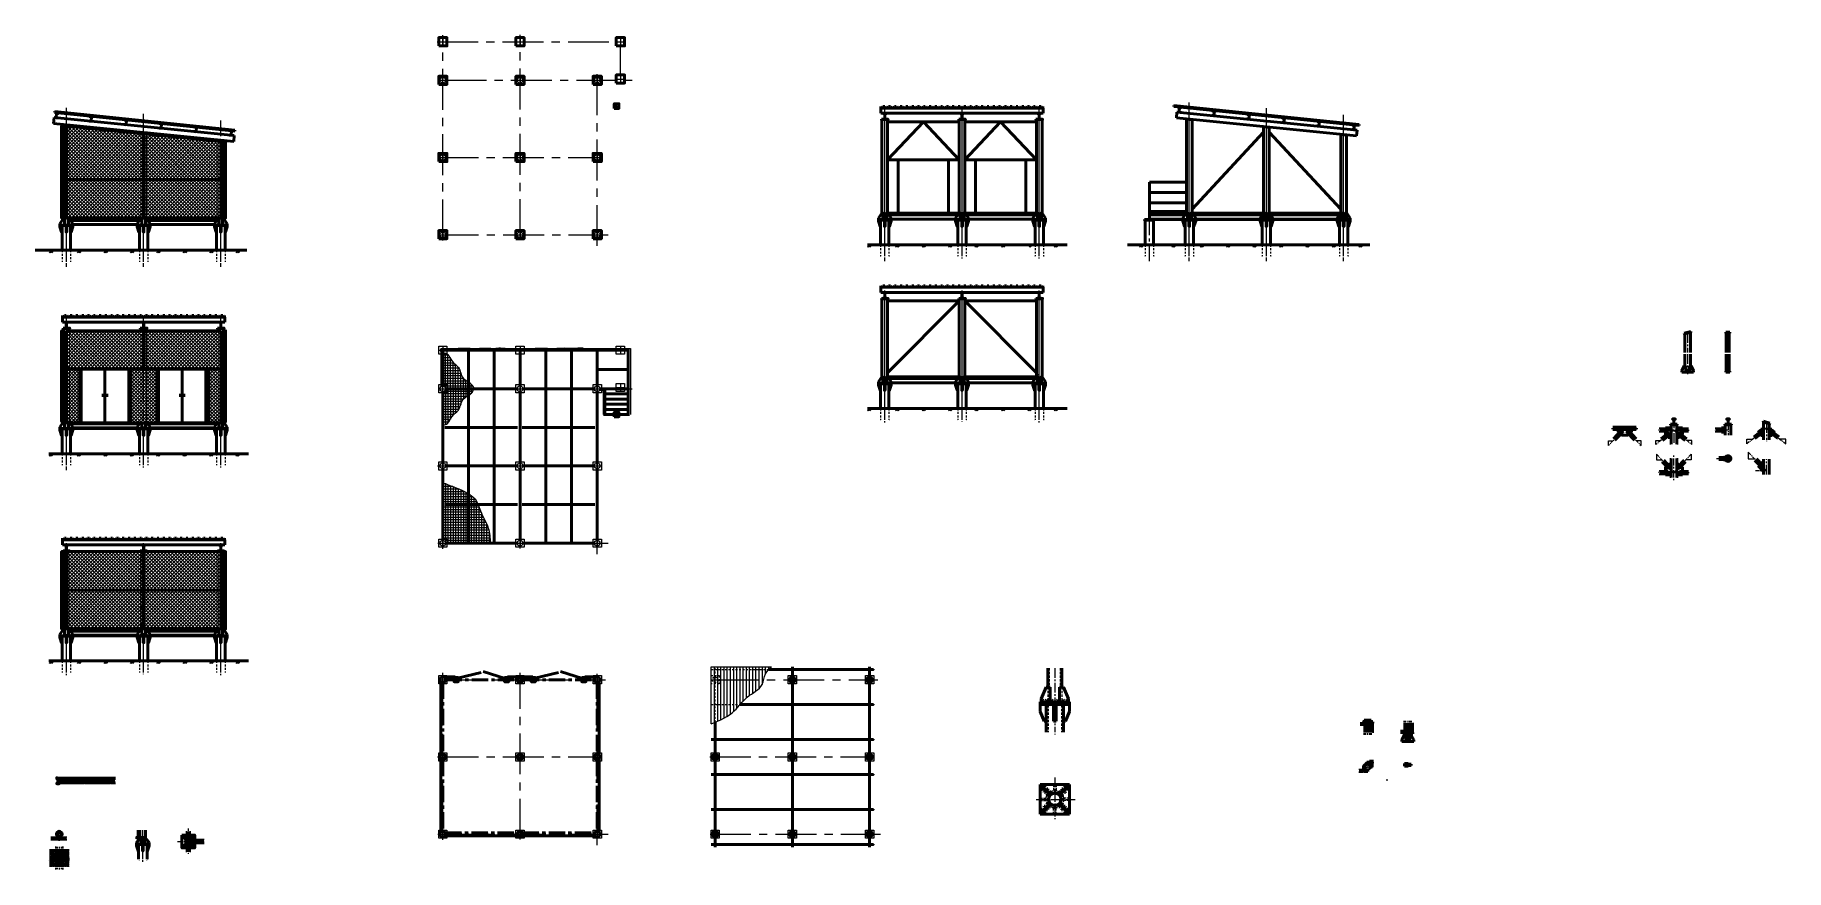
# Model space of a CAD drawing. Header units: millimetres. Extents: x -15843 to 52186, y -12703 to 19750.
import ezdxf

# ---------------------------------------------------------------- set-up
doc = ezdxf.new("R2010")
doc.units = ezdxf.units.MM
for name, pattern in [('ACAD_ISO10W100', [18, 12, -3, 0, -3]), ('JIS_02_0.7', [1.35, 0.75, -0.6]), ('невидимая', [9.525, 6.35, -3.175]), ('осевая', [50.8, 31.75, -6.35, 6.35, -6.35]), ('осевая2', [28.575, 19.05, -3.175, 3.175, -3.175])]:
    doc.linetypes.add(name, pattern=pattern)
for name, color, linetype, lineweight in [('АС Колонны', 7, 'Continuous', 20), ('АС Оси', 7, 'ACAD_ISO10W100', 20), ('АС Панели', 7, 'Continuous', 20), ('АС_Оформление', 7, 'Continuous', 20), ('АС_Ригели стеновые', 7, 'Continuous', 20), ('АС_Сваи', 7, 'Continuous', 20), ('АС_Стены', 7, 'Continuous', 20)]:
    doc.layers.add(name, color=color, linetype=linetype, lineweight=lineweight)
doc.linetypes.add('ограждение1', pattern='A,6.35,-2.54,[133,ltypeshp.shx,S=2.54,R=0,X=-2.54,Y=0],-2.54,25.4', length=36.83)

# ---------------------------------------------------------------- blocks, each defined once
blk = doc.blocks.new('*U10')
at = {"color": 0, "linetype": 'ByBlock', "lineweight": -2}
blk.add_lwpolyline([(70, 0, 0.359625), (67, 3), (12, 14, -0.359625), (5, 23), (5, 157, -0.359625), (12, 166), (67, 177, 0.359625), (70, 180), (0, 180), (0, 0)], format="xyb", close=True, dxfattribs=at)
blk = doc.blocks.new('*U4')
at = {"color": 0, "linetype": 'ByBlock', "lineweight": -2}
blk.add_lwpolyline([(70, 0, 0.359625), (67, 3), (12, 14, -0.359625), (5, 23), (5, 157, -0.359625), (12, 166), (67, 177, 0.359625), (70, 180), (0, 180), (0, 0)], format="xyb", close=True, dxfattribs=at)
blk = doc.blocks.new('*U3')
at = {"color": 0, "linetype": 'ByBlock', "lineweight": -2}
blk.add_lwpolyline([(76, 0, 0.365767), (73, 4), (13, 14, -0.365767), (5, 23), (5, 177, -0.365767), (13, 186), (73, 196, 0.365767), (76, 200), (0, 200), (0, 0)], format="xyb", close=True, dxfattribs=at)
blk = doc.blocks.new('*U6')
at = {"color": 0, "linetype": 'ByBlock', "lineweight": -2}
blk.add_lwpolyline([(-5, 230), (55, 230), (55, 221), (14.8, 221, 0.4142136), (2.8, 209), (2.8, 21, 0.4142136), (14.8, 9), (55, 9), (55, 0), (0, 0), (-55, 0), (-55, 9), (-14.8, 9, 0.4142136), (-2.8, 21), (-2.8, 209, 0.4142136), (-14.8, 221), (-55, 221), (-55, 230)], format="xyb", close=True, dxfattribs=at)
blk = doc.blocks.new('*U11')
at = {"color": 0, "linetype": 'ByBlock', "lineweight": -2}
blk.add_lwpolyline([(0, 200), (50, 200), (50, 191.5), (14.8, 191.5, 0.4142136), (2.8, 179.5), (2.8, 20.5, 0.4142136), (14.8, 8.5), (50, 8.5), (50, 0), (5, 0), (-50, 0), (-50, 8.5), (-14.8, 8.5, 0.4142136), (-2.8, 20.5), (-2.8, 179.5, 0.4142136), (-14.8, 191.5), (-50, 191.5), (-50, 200)], format="xyb", close=True, dxfattribs=at)
blk = doc.blocks.new('*U13')
at = {"color": 0, "linetype": 'ByBlock', "lineweight": -2}
blk.add_lwpolyline([(64, 0, 0.357159), (61, 3), (12, 13, -0.357159), (5, 22), (5, 138, -0.357159), (12, 147), (61, 157, 0.357159), (64, 160), (0, 160), (0, 0)], format="xyb", close=True, dxfattribs=at)
blk = doc.blocks.new('*U12')
at = {"color": 0, "linetype": 'ByBlock', "lineweight": -2}
blk.add_lwpolyline([(64, 0, 0.357159), (61, 3), (12, 13, -0.357159), (5, 22), (5, 138, -0.357159), (12, 147), (61, 157, 0.357159), (64, 160), (0, 160), (0, 0)], format="xyb", close=True, dxfattribs=at)
blk = doc.blocks.new('*U151')
at = {"color": 0, "linetype": 'ByBlock', "lineweight": -2}
blk.add_lwpolyline([(0, 200), (50, 200), (50, 191.5), (14.8, 191.5, 0.4142136), (2.8, 179.5), (2.8, 20.5, 0.4142136), (14.8, 8.5), (50, 8.5), (50, 0), (5, 0), (-50, 0), (-50, 8.5), (-14.8, 8.5, 0.4142136), (-2.8, 20.5), (-2.8, 179.5, 0.4142136), (-14.8, 191.5), (-50, 191.5), (-50, 200)], format="xyb", close=True, dxfattribs=at)
blk = doc.blocks.new('*U174')
at = {"color": 0, "linetype": 'ByBlock', "lineweight": -2}
blk.add_lwpolyline([(0, 200), (50, 200), (50, 191.5), (14.8, 191.5, 0.4142136), (2.8, 179.5), (2.8, 20.5, 0.4142136), (14.8, 8.5), (50, 8.5), (50, 0), (5, 0), (-50, 0), (-50, 8.5), (-14.8, 8.5, 0.4142136), (-2.8, 20.5), (-2.8, 179.5, 0.4142136), (-14.8, 191.5), (-50, 191.5), (-50, 200)], format="xyb", close=True, dxfattribs=at)

msp = doc.modelspace()

# ---------------------------------------------------------------- hatches: boundary and pattern name
at = {"layer": 'АС Колонны', "lineweight": 0}
h = msp.add_hatch(dxfattribs=at)
h.set_pattern_fill('ANSI37', scale=10, style=0)
h.set_pattern_definition([(315, (-1854113391.125, 10103550527.07), (-22.45064030267, -22.45064030267), []), (225, (-1854113391.125, 10103550527.07), (-22.45064030267, 22.45064030267), [])])
h.paths.add_polyline_path([(35647, -7053), (35647, -7369), (35885, -7369), (35885, -7053)])
h = msp.add_hatch(dxfattribs=at)
h.set_pattern_fill('ANSI37', scale=10, style=0)
h.set_pattern_definition([(45, (-1854111833.56, -10103564883.217), (-22.45064030267, 22.45064030267), []), (135, (-1854111833.56, -10103564883.217), (-22.45064030267, -22.45064030267), [])])
h.paths.add_polyline_path([(37205, -7303), (37205, -6987), (37443, -6987), (37443, -7303)])
at = {"layer": 'АС_Сваи', "ltscale": 100}
h = msp.add_hatch(dxfattribs=at)
h.set_pattern_fill('ANSI37', color=256, scale=30)
h.paths.add_polyline_path([(-14514, 14131), (-11734, 14131), (-11734, 15918), (-14514, 16196)], flags=16)
h.paths.add_polyline_path([(-14624, 14131), (-11624, 14131), (-11623, 15907), (-14624, 16207)])
h.paths.add_polyline_path([(-14514, 14131), (-14624, 14131), (-14624, 12631), (-14514, 12631)], flags=16)
h.paths.add_polyline_path([(-14624, 12631), (-11734, 12631), (-11734, 14131), (-14624, 14131)], flags=17)
h.paths.add_polyline_path([(-11624, 14131), (-14624, 14131), (-14624, 12631), (-11624, 12631)])
h.paths.add_polyline_path([(-11624, 15907), (-14624, 16207), (-14624, 14131), (-11624, 14131)], flags=17)
h.paths.add_polyline_path([(-11514, 15896), (-11623, 15907), (-11623, 14131), (-11514, 14131)], flags=0)
h.paths.add_polyline_path([(-11623, 12631), (-11514, 12631), (-11514, 14131), (-11623, 14131)], flags=16)
h.paths.add_polyline_path([(-11623, 14131), (-11623, 12631), (-8734, 12631), (-8734, 14131)], flags=17)
h.paths.add_polyline_path([(-8734, 14131), (-8734, 15618), (-11623, 15907), (-11623, 14131)], flags=16)
h.paths.add_polyline_path([(-8624, 15607), (-11623, 15907), (-11623, 14131), (-8624, 14131)])
h.paths.add_polyline_path([(-8624, 14131), (-11623, 14131), (-11623, 12631), (-8624, 12631)])
h = msp.add_hatch(dxfattribs=at)
h.set_pattern_fill('ANSI37', color=256, scale=30)
h.paths.add_polyline_path([(-14624, 14131), (-14514, 14131), (-14514, 16196), (-14624, 16207)])
h.paths.add_polyline_path([(-14514, 14131), (-14514, 12631), (-11734, 12631), (-11734, 14131)])
h.paths.add_polyline_path([(-11514, 14131), (-11514, 12631), (-8734, 12631), (-8734, 14131)])
h.paths.add_polyline_path([(-11624, 15907), (-11734, 15918), (-11734, 14131), (-11624, 14131)])
h.paths.add_polyline_path([(-11623, 14131), (-11514, 14131), (-11514, 15896), (-11623, 15907)], flags=17)
h.paths.add_polyline_path([(-8734, 14131), (-8734, 15618), (-11623, 15907), (-11623, 14131)])
h = msp.add_hatch(dxfattribs=at)
h.set_pattern_fill('ANSI37', color=256, scale=30)
h.paths.add_polyline_path([(-11514, 15896), (-11623, 15907), (-11623, 14131), (-11514, 14131)])
h = msp.add_hatch(dxfattribs=at)
h.set_pattern_fill('ANSI37', color=256, scale=30)
h.paths.add_polyline_path([(-14514, 8258), (-14624, 8258), (-14624, 6778), (-14514, 6778)])
h.paths.add_polyline_path([(-11734, 8258), (-14514, 8258), (-14514, 6778), (-11734, 6778)])
h.paths.add_polyline_path([(-11624, 8258), (-11734, 8258), (-11734, 6778), (-11624, 6778)])
h.paths.add_polyline_path([(-11514, 8258), (-11624, 8258), (-11624, 6778), (-11514, 6778)])
h.paths.add_polyline_path([(-8734, 8258), (-11514, 8258), (-11514, 6778), (-8734, 6778)])
h.paths.add_polyline_path([(-8624, 8258), (-8734, 8258), (-8734, 6778), (-8624, 6778)])
h = msp.add_hatch(dxfattribs=at)
h.set_pattern_fill('ANSI37', color=256, scale=30)
h.paths.add_polyline_path([(-14104, 6770), (-14184, 6770), (-14184, 6778), (-14624, 6778), (-14624, 4672), (-14554, 4672), (-14554, 4708), (-14503, 4708), (-14479, 4672), (-14104, 4672)], flags=17)
h.paths.add_polyline_path([(-14104, 6778), (-14624, 6778), (-14624, 4672), (-14104, 4672)], flags=17)
h = msp.add_hatch(dxfattribs=at)
h.set_pattern_fill('ANSI37', color=256, scale=30)
h.paths.add_polyline_path([(-14514, 6778), (-14624, 6778), (-14624, 4672), (-14554, 4672), (-14554, 4708), (-14514, 4708)])
h = msp.add_hatch(dxfattribs=at)
h.set_pattern_fill('ANSI37', color=256, scale=30)
h.paths.add_polyline_path([(-14161, 6770), (-14184, 6770), (-14184, 6778), (-14514, 6778), (-14514, 4708), (-14503, 4708), (-14479, 4672), (-14161, 4672)])
h = msp.add_hatch(dxfattribs=at)
h.set_pattern_fill('ANSI37', color=256, scale=30)
h.paths.add_polyline_path([(-14161, 4672), (-14104, 4672), (-14104, 6770), (-14161, 6770)])
h = msp.add_hatch(dxfattribs=at)
h.set_pattern_fill('ANSI37', color=256, scale=30)
h.paths.add_polyline_path([(-12144, 4667), (-11771, 4667), (-11744, 4708), (-11734, 4708), (-11734, 6778), (-12144, 6778)])
h.paths.add_polyline_path([(-11624, 6778), (-11734, 6778), (-11734, 4708), (-11694, 4708), (-11694, 4667), (-11624, 4667)])
h.paths.add_polyline_path([(-11624, 4667), (-11554, 4667), (-11554, 4708), (-11514, 4708), (-11514, 6778), (-11624, 6778)])
h.paths.add_polyline_path([(-11514, 4708), (-11503, 4708), (-11476, 4667), (-11104, 4667), (-11104, 6778), (-11514, 6778)])
h = msp.add_hatch(dxfattribs=at)
h.set_pattern_fill('ANSI37', color=256, scale=30)
h.paths.add_polyline_path([(-9087, 6770), (-9064, 6770), (-9064, 6778), (-8624, 6778), (-8624, 4672), (-8694, 4672), (-8694, 4708), (-8744, 4708), (-8768, 4672), (-9087, 4672)], flags=16)
h.paths.add_polyline_path([(-9144, 6778), (-8624, 6778), (-8624, 4672), (-9144, 4672)])
h = msp.add_hatch(dxfattribs=at)
h.set_pattern_fill('ANSI37', color=256, scale=30)
h.paths.add_polyline_path([(-9087, 6770), (-9064, 6770), (-9064, 6778), (-8734, 6778), (-8734, 4708), (-8744, 4708), (-8768, 4672), (-9087, 4672)])
h = msp.add_hatch(dxfattribs=at)
h.set_pattern_fill('ANSI37', color=256, scale=30)
h.paths.add_polyline_path([(-8734, 6778), (-8624, 6778), (-8624, 4672), (-8694, 4672), (-8694, 4708), (-8734, 4708)])
h = msp.add_hatch(dxfattribs=at)
h.set_pattern_fill('ANSI37', color=256, scale=30)
h.paths.add_polyline_path([(-14514, -330), (-14624, -330), (-14624, -1830), (-14514, -1830)])
h.paths.add_polyline_path([(-14514, -1830), (-14624, -1830), (-14624, -3330), (-14514, -3330)])
h.paths.add_polyline_path([(-11734, -1830), (-14514, -1830), (-14514, -3330), (-11734, -3330)])
h.paths.add_polyline_path([(-11734, -330), (-14514, -330), (-14514, -1830), (-11734, -1830)])
h.paths.add_polyline_path([(-11624, -330), (-11734, -330), (-11734, -1830), (-11624, -1830)])
h.paths.add_polyline_path([(-11624, -1830), (-11734, -1830), (-11734, -3330), (-11624, -3330)])
h.paths.add_polyline_path([(-11514, -1830), (-11624, -1830), (-11624, -3330), (-11514, -3330)])
h.paths.add_polyline_path([(-11514, -330), (-11624, -330), (-11624, -1830), (-11514, -1830)])
h.paths.add_polyline_path([(-8734, -330), (-11514, -330), (-11514, -1830), (-8734, -1830)])
h.paths.add_polyline_path([(-8734, -1830), (-11514, -1830), (-11514, -3330), (-8734, -3330)])
h.paths.add_polyline_path([(-8624, -1830), (-8734, -1830), (-8734, -3330), (-8624, -3330)])
h.paths.add_polyline_path([(-8624, -330), (-8734, -330), (-8734, -1830), (-8624, -1830)])
h = msp.add_hatch(dxfattribs=at)
h.set_pattern_fill('ANSI31', color=256, scale=10)
h.paths.add_polyline_path([(-14995, -9128), (-14995, -9148), (-14956, -9148), (-14901, -9148), (-12718, -9148), (-12718, -9128)])
h = msp.add_hatch(dxfattribs=at)
h.set_pattern_fill('AR-CONC', color=256, scale=0.5)
h.paths.add_polyline_path([(-14901, -9148), (-14901, -9156), (-14936, -9156, 0.414214), (-14948, -9168), (-14948, -9308), (-13951, -9308), (-13951, -9148)])
h.paths.add_polyline_path([(-13887, -9148, -0.357159), (-13890, -9151), (-13939, -9161, 0.357159), (-13946, -9169), (-13946, -9286, 0.357159), (-13939, -9294), (-13890, -9304, -0.357159), (-13887, -9308), (-12951, -9308), (-12951, -9148)])
h.paths.add_polyline_path([(-12946, -9286, 0.357159), (-12939, -9294), (-12890, -9304, -0.357159), (-12887, -9308), (-12718, -9308), (-12718, -9246), (-12768, -9233), (-12668, -9208), (-12718, -9196), (-12718, -9148), (-12887, -9148, -0.357159), (-12890, -9151), (-12939, -9161, 0.357159), (-12946, -9169)])
h = msp.add_hatch(dxfattribs=at)
h.set_pattern_fill('ANSI37', color=256, scale=15)
h.paths.add_polyline_path([(-15012, -11895), (-15012, -11893), (-15291, -11893), (-15291, -12188), (-15012, -12188)])
h.paths.add_polyline_path([(-14961, -11893), (-15012, -11893), (-15012, -11895), (-15012, -12188), (-14961, -12188)])
h.paths.add_polyline_path([(-14510, -11893), (-14840, -11893), (-14840, -12188), (-14510, -12188)])
h.paths.add_polyline_path([(-14510, -12288), (-14840, -12288), (-14840, -12584), (-14510, -12584)])
h.paths.add_polyline_path([(-15012, -12288), (-15291, -12288), (-15291, -12584), (-15012, -12584), (-15012, -12581)])
h.paths.add_polyline_path([(-14961, -12288), (-15012, -12288), (-15012, -12581), (-15012, -12584), (-14961, -12584)])

# ---------------------------------------------------------------- linework, layer by layer
at = {"color": 7, "lineweight": 50}
for p, q in [((35905, -8556), (35905, -8506)), ((35905, -8506), (36115, -8506)), ((35905, -8540), (36125, -8540)), ((36006, -8556), (36115, -8556)), ((36105, -8506), (36125, -8506)), ((36105, -8556), (36125, -8556)), ((36125, -8556), (36125, -8506))]:
    msp.add_line(p, q, dxfattribs=at)
for points in [[(35790, -6995), (35740, -6995), (35740, -6992, -0.414214), (35741, -6990), (35779, -6990, 0.414214), (35785, -6984), (35785, -6947, -0.414214), (35786, -6945), (35790, -6945)], [(36115, -7003), (36065, -7003), (36065, -7006, 0.414214), (36067, -7008), (36104, -7008, -0.414214), (36110, -7014), (36110, -7051, 0.414214), (36112, -7053), (36115, -7053)], [(37347, -7361), (37297, -7361), (37297, -7364, 0.414214), (37299, -7366), (37337, -7366, -0.414214), (37342, -7372), (37342, -7409, 0.414214), (37344, -7411), (37347, -7411)], [(37672, -7353), (37622, -7353), (37622, -7350, -0.414214), (37624, -7348), (37662, -7348, 0.414214), (37667, -7342), (37667, -7305, -0.414214), (37669, -7303), (37672, -7303)], [(35790, -8771), (35848, -8771), (35848, -8767, 0.397778), (35845, -8764), (35802, -8762, -0.397778), (35795, -8754), (35795, -8648, -0.397778), (35802, -8640), (35845, -8638, 0.397778), (35848, -8635), (35848, -8631), (35790, -8631)], [(36006, -8556), (36006, -8614), (36002, -8614, -0.397778), (35999, -8611), (35996, -8568, 0.397778), (35988, -8561), (35883, -8561, 0.397778), (35875, -8568), (35872, -8611, -0.397778), (35869, -8614), (35866, -8614), (35866, -8556)]]:
    msp.add_lwpolyline(points, format="xyb", close=True, dxfattribs=at)
at = {"color": 7, "ltscale": 10}
for p in [(35806, -8701), (35936, -8573), (35936, -8579), (36689, -9206)]:
    msp.add_point(p, dxfattribs=at)
at = {"layer": 'АС Колонны', "color": 7, "lineweight": 50}
for p, q in [((48232, 8167), (48486, 8221)), ((48232, 8167), (48238, 8138)), ((48492, 8191), (48238, 8138)), ((48475, 7405), (48475, 8188)), ((48486, 8221), (48492, 8191)), ((49845, 8195), (49845, 8155)), ((49845, 8195), (50005, 8195)), ((50005, 8195), (50005, 8155)), ((48256, 7405), (48256, 8142)), ((49845, 8155), (50005, 8155)), ((49868, 8155), (49868, 7405)), ((49981, 8155), (49981, 7405)), ((48135, 6709), (48229, 6893)), ((48292, 6893), (48229, 6893)), ((48292, 6893), (48248, 6893)), ((48256, 6893), (48256, 7348)), ((48292, 6643), (48292, 6893)), ((48439, 6643), (48439, 6893)), ((48439, 6893), (48501, 6893)), ((48475, 6893), (48475, 7348)), ((48595, 6709), (48501, 6893)), ((49868, 7348), (49868, 6682)), ((49981, 7348), (49981, 6682)), ((48135, 6643), (48135, 6709)), ((48135, 6643), (48595, 6643)), ((48595, 6643), (48595, 6709)), ((49845, 6682), (50005, 6682)), ((49845, 6643), (49845, 6682)), ((50005, 6643), (49845, 6643)), ((50005, 6643), (50005, 6682)), ((45924, 4502), (45455, 4502)), ((45924, 4422), (45455, 4422)), ((45770, 4359), (45483, 4056)), ((45828, 4304), (45542, 4001)), ((45668, 4317), (45668, 4422)), ((45843, 4290), (45756, 4373)), ((46054, 4199), (45794, 4199)), ((45924, 4502), (46366, 4502)), ((45924, 4422), (46366, 4422)), ((47601, 4437), (47261, 4437)), ((47601, 4357), (47261, 4357)), ((47721, 4477), (47501, 4477)), ((47501, 4437), (47501, 4477)), ((47670, 4192), (47597, 4283)), ((47601, 4451), (47601, 4343)), ((47701, 4627), (47961, 4627)), ((47701, 4627), (47701, 4597)), ((47961, 4597), (47701, 4597)), ((47721, 3837), (47721, 4597)), ((47940, 3837), (47940, 4597)), ((47940, 4477), (48160, 4477)), ((47940, 4107), (48052, 4107)), ((47961, 4627), (47961, 4597)), ((47991, 4192), (48064, 4283)), ((48003, 4207), (48271, 3990)), ((48053, 4269), (48321, 4052)), ((48060, 4451), (48060, 4343)), ((48060, 4437), (48400, 4437)), ((48060, 4357), (48400, 4357)), ((48160, 4437), (48160, 4477)), ((49777, 4437), (49437, 4437)), ((49777, 4357), (49437, 4357)), ((49826, 4477), (49677, 4477)), ((49677, 4437), (49677, 4477)), ((49677, 4357), (49677, 4317)), ((49826, 4317), (49677, 4317)), ((49777, 4337), (49777, 4457)), ((49786, 4337), (49786, 4457)), ((50066, 4627), (49806, 4627)), ((49806, 4627), (49806, 4597)), ((49806, 4597), (50066, 4597)), ((49826, 4194), (49826, 4597)), ((50045, 4194), (50045, 4597)), ((50066, 4627), (50066, 4597)), ((51315, 4410), (51211, 4410)), ((51309, 4736), (51300, 4707)), ((51550, 4634), (51300, 4707)), ((51309, 4736), (51558, 4662)), ((51315, 4011), (51315, 4703)), ((51534, 4010), (51534, 4638)), ((51534, 4410), (51639, 4410)), ((51534, 4181), (51646, 4181)), ((51558, 4662), (51550, 4634)), ((51584, 4265), (51660, 4359)), ((51597, 4281), (51865, 4064)), ((51639, 4410), (51754, 4314)), ((51647, 4343), (51915, 4126)), ((47601, 2780), (47261, 2780)), ((47613, 2913), (47377, 3165)), ((47671, 2968), (47436, 3219)), ((47685, 2981), (47599, 2901)), ((47601, 2686), (47601, 2793)), ((47607, 2686), (47607, 2793)), ((47721, 3074), (47636, 3074)), ((47721, 3300), (47721, 2540)), ((47940, 3300), (47940, 2540)), ((49777, 3328), (49574, 3328)), ((49777, 3248), (49574, 3248)), ((49826, 3298), (49677, 3298)), ((49826, 3278), (49677, 3278)), ((49777, 3298), (49777, 3348)), ((49777, 3228), (49777, 3278)), ((49797, 3298), (49797, 3348)), ((49797, 3228), (49797, 3278)), ((51218, 2969), (50977, 3215)), ((51276, 3025), (51034, 3271)), ((51316, 2779), (51105, 3000)), ((51290, 3039), (51204, 2955)), ((51316, 3267), (51316, 2662)), ((51535, 3267), (51535, 2662)), ((47601, 2700), (47261, 2700)), ((47501, 2700), (47501, 2660)), ((47721, 2660), (47501, 2660)), ((23505, -5591), (23505, -4853)), ((24052, -5591), (24052, -4853)), ((23254, -6052), (23439, -5591)), ((23254, -6166), (23254, -6052)), ((23595, -5591), (23439, -5591)), ((23595, -5591), (23485, -5591)), ((23595, -6166), (23595, -5591)), ((23962, -6166), (23962, -5591)), ((23962, -5591), (24118, -5591)), ((24304, -6052), (24118, -5591)), ((24304, -6166), (24304, -6052)), ((35935, -7003), (35647, -7003)), ((35885, -7053), (35647, -7053)), ((35790, -7003), (35790, -6920)), ((35848, -6920), (35790, -6920)), ((36071, -6880), (35800, -6880)), ((35800, -6900), (35800, -6880)), ((36071, -6900), (35800, -6900)), ((35826, -6903), (35826, -6920)), ((35826, -7053), (35826, -7456)), ((35848, -6920), (35848, -7003)), ((35865, -6920), (35865, -7003)), ((35865, -6920), (36005, -6920)), ((35885, -7053), (35935, -7003)), ((35885, -7053), (35885, -7372)), ((35905, -6995), (35905, -6945)), ((35905, -6945), (36135, -6945)), ((36135, -6982), (35905, -6982)), ((36135, -6995), (35905, -6995)), ((35935, -7003), (35935, -7372)), ((35935, -7020), (36005, -7020)), ((36005, -6945), (36005, -6920)), ((36005, -7020), (36005, -6995)), ((36045, -6900), (36045, -6945)), ((36045, -6995), (36045, -7456)), ((36071, -6900), (36071, -6880)), ((36135, -6995), (36135, -6945)), ((37443, -7303), (37205, -7303)), ((37493, -7353), (37205, -7353)), ((37263, -7645), (37357, -7461)), ((37347, -7353), (37347, -7436)), ((37405, -7436), (37347, -7436)), ((37419, -7461), (37357, -7461)), ((37383, -7303), (37383, -6900)), ((37383, -7461), (37383, -7436)), ((37405, -7436), (37405, -7353)), ((37419, -7711), (37419, -7461)), ((37423, -7436), (37423, -7353)), ((37423, -7436), (37563, -7436)), ((37443, -7303), (37443, -6984)), ((37443, -7303), (37493, -7353)), ((37692, -7361), (37463, -7361)), ((37463, -7361), (37463, -7411)), ((37692, -7374), (37463, -7374)), ((37463, -7411), (37692, -7411)), ((37493, -7353), (37493, -6984)), ((37493, -7336), (37563, -7336)), ((37563, -7336), (37563, -7361)), ((37563, -7411), (37563, -7436)), ((37566, -7711), (37566, -7461)), ((37566, -7461), (37629, -7461)), ((37602, -7361), (37602, -6900)), ((37602, -7461), (37602, -7411)), ((37687, -7575), (37629, -7461)), ((37692, -7361), (37692, -7411)), ((37263, -7711), (37263, -7645)), ((37263, -7711), (37723, -7711)), ((37723, -7645), (37687, -7575)), ((37723, -7711), (37723, -7645)), ((35740, -8821), (35594, -8821)), ((35935, -8821), (35790, -8821)), ((35935, -8821), (35935, -8871)), ((36055, -8506), (36055, -8418)), ((36055, -8701), (36055, -8556)), ((36055, -8701), (36105, -8701)), ((36105, -8506), (36105, -8419)), ((36105, -8701), (36105, -8556)), ((37368, -8670), (37368, -8570)), ((37368, -8570), (37508, -8570)), ((37368, -8670), (37508, -8670)), ((37628, -8595), (37408, -8595)), ((37408, -8595), (37408, -8645)), ((37628, -8609), (37408, -8609)), ((37408, -8645), (37628, -8645)), ((37508, -8570), (37508, -8595)), ((37508, -8645), (37508, -8670)), ((37628, -8595), (37628, -8645)), ((35740, -8871), (35594, -8871)), ((35935, -8871), (35790, -8871))]:
    msp.add_line(p, q, dxfattribs=at)
at = {"layer": 'АС Колонны', "color": 7, "linetype": 'осевая2', "lineweight": 0, "ltscale": 20}
for p, q in [((48365, 8165), (48365, 7405)), ((49925, 8195), (49925, 7405)), ((48365, 7348), (48365, 6573)), ((49925, 7348), (49925, 6643)), ((47831, 4846), (47831, 3837)), ((51425, 4671), (51425, 3966)), ((51425, 2662), (51425, 3267)), ((23779, -4853), (23779, -7438)), ((23779, -9105), (23779, -10727)), ((23048, -9957), (24598, -9957))]:
    msp.add_line(p, q, dxfattribs=at)
at = {"layer": 'АС Колонны', "color": 7, "linetype": 'невидимая', "lineweight": 5, "ltscale": 15}
for p, q in [((48451, 8183), (48451, 7423)), ((48280, 8147), (48280, 7405)), ((49886, 8155), (49886, 7405)), ((49963, 8155), (49963, 7405)), ((48256, 6893), (48256, 6643)), ((48280, 7348), (48280, 6893)), ((48451, 7335), (48451, 6892)), ((48475, 6893), (48475, 6643)), ((49886, 7348), (49886, 6682)), ((49963, 7348), (49963, 6682)), ((47745, 4597), (47745, 3837)), ((47916, 4597), (47916, 3855)), ((49850, 4597), (49850, 4194)), ((50021, 4597), (50021, 4194)), ((51339, 4696), (51339, 4011)), ((51511, 4645), (51511, 4011)), ((47745, 2540), (47745, 3300)), ((47916, 2540), (47916, 3281)), ((51339, 2662), (51339, 3266)), ((51511, 2662), (51511, 3266)), ((23565, -4853), (23565, -5591)), ((23992, -4853), (23992, -5591)), ((23505, -5591), (23505, -6166)), ((24052, -5591), (24052, -6166)), ((35988, -6945), (35988, -6920)), ((35988, -7020), (35988, -6995)), ((36005, -6986), (36005, -6945)), ((36026, -6945), (36026, -6900)), ((36045, -6986), (36045, -6945)), ((37546, -7336), (37546, -7361)), ((37546, -7411), (37546, -7436)), ((37563, -7370), (37563, -7411)), ((37584, -7416), (37584, -7461)), ((37602, -7370), (37602, -7411)), ((37490, -8570), (37490, -8595)), ((37490, -8645), (37490, -8670)), ((37508, -8603), (37508, -8645))]:
    msp.add_line(p, q, dxfattribs=at)
at = {"layer": 'АС Колонны', "color": 7, "linetype": 'осевая2', "lineweight": 0, "ltscale": 10}
for p, q in [((49936, 4865), (49936, 4194)), ((45924, 4462), (45288, 3792)), ((45404, 4462), (46430, 4462)), ((45924, 4462), (46557, 3792)), ((47831, 4397), (47238, 4397)), ((47831, 4397), (48532, 3831)), ((47831, 4397), (48423, 4397)), ((49936, 4397), (49427, 4397)), ((51212, 4471), (51637, 4471)), ((51425, 4471), (52186, 3856)), ((47831, 2740), (47160, 3455)), ((49936, 3443), (49936, 3140)), ((51425, 2817), (50721, 3531)), ((47831, 2740), (47238, 2740)), ((47831, 2740), (48423, 2740)), ((49492, 3288), (50065, 3288)), ((51425, 2817), (51000, 2817)), ((35935, -7456), (35935, -6875)), ((37493, -6905), (37493, -7765))]:
    msp.add_line(p, q, dxfattribs=at)
at = {"layer": 'АС Колонны', "color": 7, "linetype": 'невидимая', "lineweight": 5, "ltscale": 5}
for p, q in [((45914, 4493), (45455, 4493)), ((45910, 4431), (45455, 4431)), ((45777, 4353), (45489, 4049)), ((45822, 4310), (45534, 4006)), ((45702, 4286), (45760, 4232)), ((45935, 4431), (46372, 4431)), ((45940, 4493), (46372, 4493)), ((47601, 4428), (47260, 4428)), ((47601, 4366), (47260, 4366)), ((47501, 4437), (47501, 4357)), ((48008, 4214), (48277, 3996)), ((48048, 4263), (48316, 4045)), ((48060, 4428), (48402, 4428)), ((48060, 4366), (48402, 4366)), ((48132, 4206), (48081, 4143)), ((48160, 4437), (48160, 4357)), ((49777, 4428), (49435, 4428)), ((49777, 4366), (49435, 4366)), ((49677, 4437), (49677, 4357)), ((51603, 4288), (51872, 4070)), ((51642, 4336), (51911, 4118)), ((51726, 4279), (51676, 4217)), ((47601, 2771), (47260, 2771)), ((47619, 2919), (47383, 3172)), ((47665, 2962), (47428, 3214)), ((47501, 2700), (47501, 2780)), ((47559, 2971), (47617, 3025)), ((49777, 3319), (49572, 3319)), ((49777, 3257), (49572, 3257)), ((51225, 2975), (50982, 3222)), ((51269, 3019), (51027, 3266)), ((51147, 3041), (51204, 3098)), ((47601, 2709), (47260, 2709))]:
    msp.add_line(p, q, dxfattribs=at)
at = {"layer": 'АС Колонны', "color": 7, "linetype": 'невидимая', "lineweight": 5, "ltscale": 10}
for p, q in [((35919, -7020), (35647, -7020)), ((35790, -7020), (35790, -7003)), ((35801, -7003), (35801, -6920)), ((35826, -6980), (35826, -6920)), ((35826, -7053), (35826, -7020)), ((35844, -7456), (35844, -7053)), ((35848, -7020), (35848, -7003)), ((35883, -7020), (35883, -6920)), ((35919, -7372), (35919, -7020)), ((36026, -7456), (36026, -6995)), ((37476, -7336), (37205, -7336)), ((37347, -7336), (37347, -7353)), ((37359, -7353), (37359, -7436)), ((37383, -7303), (37383, -7336)), ((37383, -7341), (37383, -7711)), ((37383, -7376), (37383, -7436)), ((37402, -6900), (37402, -7303)), ((37405, -7336), (37405, -7353)), ((37440, -7336), (37440, -7436)), ((37476, -6984), (37476, -7336)), ((37584, -6900), (37584, -7361)), ((37602, -7461), (37602, -7711)), ((37385, -8570), (37385, -8670))]:
    msp.add_line(p, q, dxfattribs=at)
at = {"layer": 'АС Колонны', "color": 7, "lineweight": 0}
for p, q in [((36105, -7076), (36088, -7051)), ((36088, -7076), (36105, -7051)), ((36088, -7051), (36105, -7051)), ((36105, -7076), (36088, -7100)), ((36088, -7076), (36105, -7100)), ((36105, -7125), (36088, -7100)), ((36088, -7125), (36105, -7100)), ((36105, -7125), (36088, -7149)), ((36088, -7125), (36105, -7149)), ((36105, -7174), (36088, -7149)), ((36088, -7174), (36105, -7149)), ((36105, -7174), (36088, -7198)), ((36088, -7174), (36105, -7198)), ((36105, -7223), (36088, -7198)), ((36088, -7223), (36105, -7198)), ((36105, -7223), (36088, -7247)), ((36088, -7223), (36105, -7247)), ((36105, -7271), (36088, -7247)), ((36088, -7271), (36105, -7247)), ((36105, -7271), (36088, -7296)), ((36088, -7271), (36105, -7296)), ((36105, -7320), (36088, -7296)), ((36088, -7320), (36105, -7296)), ((36105, -7320), (36088, -7345)), ((36088, -7320), (36105, -7345)), ((36105, -7369), (36088, -7345)), ((36088, -7369), (36105, -7345)), ((37662, -6987), (37646, -7011)), ((37646, -6987), (37662, -7011)), ((37662, -7036), (37646, -7011)), ((37646, -7036), (37662, -7011)), ((37662, -7036), (37646, -7060)), ((37646, -7036), (37662, -7060)), ((37662, -7085), (37646, -7060)), ((37646, -7085), (37662, -7060)), ((37662, -7085), (37646, -7109)), ((37646, -7085), (37662, -7109)), ((37662, -7134), (37646, -7109)), ((37646, -7134), (37662, -7109)), ((37662, -7134), (37646, -7158)), ((37646, -7134), (37662, -7158)), ((37662, -7183), (37646, -7158)), ((37646, -7183), (37662, -7158)), ((37662, -7183), (37646, -7207)), ((37646, -7183), (37662, -7207)), ((37662, -7231), (37646, -7207)), ((37646, -7231), (37662, -7207)), ((37662, -7231), (37646, -7256)), ((37646, -7231), (37662, -7256)), ((37662, -7280), (37646, -7256)), ((37646, -7280), (37662, -7256)), ((37662, -7280), (37646, -7305)), ((37646, -7280), (37662, -7305)), ((37646, -7305), (37662, -7305)), ((35935, -8556), (35915, -8556)), ((35925, -8556), (36026, -8556))]:
    msp.add_line(p, q, dxfattribs=at)
at = {"layer": 'АС Колонны', "color": 7, "lineweight": 30}
for p, q in [((35740, -8671), (35790, -8671)), ((35740, -8671), (35740, -8872)), ((35779, -8671), (35779, -8891)), ((35790, -8671), (35790, -8872)), ((35740, -8871), (35740, -8891)), ((35790, -8891), (35740, -8891)), ((35790, -8871), (35790, -8891))]:
    msp.add_line(p, q, dxfattribs=at)
at = {"layer": 'АС Колонны', "color": 7, "lineweight": 50}
for points in [[(45849, 4296), (45843, 4290)], [(45999, 4296), (46005, 4290)], [(49777, 4457), (49786, 4457)], [(49777, 4337), (49786, 4337)]]:
    msp.add_lwpolyline(points, dxfattribs=at)
at = {"layer": 'АС Колонны', "color": 7, "lineweight": 30}
for centre, radius in [((35935, -8701), 110), ((35935, -8701), 96), ((23779, -9957), 274)]:
    msp.add_circle(centre, radius, dxfattribs=at)
at = {"layer": 'АС Оси', "color": 7, "linetype": 'осевая2', "lineweight": 0, "ltscale": 10}
for p, q in [((35740, -8701), (36115, -8701)), ((35935, -8535), (35935, -8822))]:
    msp.add_line(p, q, dxfattribs=at)
at = {"layer": 'АС Панели', "lineweight": 50, "ltscale": 100}
for points in [[(-82, -8211), (-82, -5416)], [(86, -5193), (484, -5193)], [(578, -5253), (1496, -5022)], [(2430, -5260), (1571, -4986)], [(2515, -5193), (3493, -5193)], [(3578, -5253), (4496, -5022)], [(5430, -5260), (4571, -4986)], [(5914, -5193), (5516, -5193)], [(6082, -8211), (6082, -5416)], [(-82, -8409), (-82, -11204)], [(6082, -8409), (6082, -11204)], [(101, -11379), (2897, -11379)], [(5899, -11379), (3103, -11379)]]:
    msp.add_lwpolyline(points, dxfattribs=at)
at = {"layer": 'АС_Оформление', "color": 7, "linetype": 'ByBlock', "lineweight": 50}
for p, q in [((45702, 4286), (45668, 4317)), ((45794, 4199), (45760, 4232)), ((47501, 4357), (47501, 4241)), ((47529, 4206), (47501, 4241)), ((48052, 4107), (48081, 4143)), ((48132, 4206), (48160, 4241)), ((48160, 4357), (48160, 4241)), ((51646, 4181), (51676, 4217)), ((51726, 4279), (51754, 4314)), ((47543, 2987), (47501, 2947)), ((47501, 2780), (47501, 2947)), ((47636, 3074), (47602, 3042)), ((49777, 3298), (49797, 3298)), ((49797, 3278), (49777, 3278)), ((51147, 3041), (51105, 3000)), ((51238, 3131), (51204, 3098))]:
    msp.add_line(p, q, dxfattribs=at)
at = {"layer": 'АС_Оформление', "color": 7, "lineweight": 50}
for p, q in [((49797, 3348), (49777, 3348)), ((49797, 3228), (49777, 3228))]:
    msp.add_line(p, q, dxfattribs=at)
at = {"layer": 'АС_Оформление', "color": 7, "linetype": 'ByBlock', "lineweight": 0}
msp.add_line((49777, 3278), (49777, 3298), dxfattribs=at)
at = {"layer": 'АС_Оформление', "color": 7, "linetype": 'ByBlock', "lineweight": 50}
for radius in [110, 85.6]:
    msp.add_circle((49936, 3288), radius, dxfattribs=at)
at = {"layer": 'АС_Ригели стеновые', "linetype": 'осевая', "lineweight": 50, "ltscale": 20}
for points in [[(0, -5420), (0, -8200)], [(110, -5310), (2890, -5310)], [(3110, -5310), (5890, -5310)], [(6000, -5420), (6000, -8200)], [(0, -8420), (0, -11200)], [(6000, -8420), (6000, -11200)], [(98, -11259), (2902, -11259)], [(110, -11310), (2890, -11310)], [(3098, -11259), (5903, -11259)], [(3110, -11310), (5890, -11310)]]:
    msp.add_lwpolyline(points, dxfattribs=at)
at = {"layer": 'АС_Сваи', "linetype": 'ограждение1', "ltscale": 15}
for p, q in [((-60, 6093), (-60, 7570)), ((-60, 7570), (520, 7570)), ((2480, 7570), (3520, 7570)), ((5480, 7570), (7289, 7570)), ((7289, 7570), (7289, 5929))]:
    msp.add_line(p, q, dxfattribs=at)
at = {"layer": 'АС_Сваи', "linetype": 'ограждение1', "ltscale": 10}
for p, q in [((6226, 5929), (6226, 4998)), ((7289, 5929), (7289, 5000))]:
    msp.add_line(p, q, dxfattribs=at)
at = {"layer": 'АС_Сваи', "color": 7, "linetype": 'Continuous', "lineweight": 50}
for p, q in [((23204, -6166), (23204, -6291)), ((23204, -6166), (24354, -6166)), ((23204, -6266), (24354, -6266)), ((23204, -6291), (23204, -6544)), ((23204, -6544), (23359, -6916)), ((23437, -6266), (23437, -7347)), ((24120, -6266), (24120, -7347)), ((24354, -6544), (24198, -6916)), ((24354, -6166), (24354, -6291)), ((24354, -6291), (24354, -6544)), ((23359, -6916), (23437, -6916)), ((24120, -6916), (24198, -6916)), ((24198, -6916), (24120, -6916)), ((23204, -10532), (23204, -9382)), ((23204, -9382), (24354, -9382)), ((24354, -10532), (24354, -9382)), ((23204, -10532), (24354, -10532))]:
    msp.add_line(p, q, dxfattribs=at)
at = {"layer": 'АС_Сваи', "color": 7, "linetype": 'невидимая', "lineweight": 5, "ltscale": 15}
for p, q in [((23518, -6291), (23518, -7347)), ((24039, -6291), (24039, -7347)), ((23729, -9382), (23729, -9619)), ((23829, -9382), (23829, -9619)), ((23200, -9907), (23437, -9907)), ((23200, -10007), (23437, -10007)), ((24357, -9907), (24120, -9907)), ((24357, -10007), (24120, -10007)), ((23729, -10532), (23729, -10295)), ((23829, -10532), (23829, -10295))]:
    msp.add_line(p, q, dxfattribs=at)
at = {"layer": 'АС_Сваи', "color": 7, "lineweight": 50}
for p, q in [((23729, -6916), (23729, -6266)), ((23829, -6916), (23829, -6266)), ((23729, -6916), (23829, -6916))]:
    msp.add_line(p, q, dxfattribs=at)
at = {"layer": 'АС_Сваи', "color": 7, "linetype": 'невидимая', "lineweight": 5, "ltscale": 10}
for p, q in [((35740, -8821), (35740, -8859)), ((35779, -8821), (35740, -8821)), ((35779, -8671), (35779, -8822)), ((35790, -8821), (35790, -8859)), ((36055, -8540), (36055, -8506)), ((36090, -8506), (36090, -8419)), ((36090, -8701), (36090, -8556)), ((36105, -8540), (36105, -8506)), ((35740, -8859), (35594, -8859)), ((35779, -8871), (35740, -8871)), ((35779, -8871), (35779, -8891)), ((35935, -8859), (35790, -8859))]:
    msp.add_line(p, q, dxfattribs=at)
at = {"layer": 'АС_Сваи', "linetype": 'осевая', "ltscale": 50}
for points in [[(0, 11763), (0, 19739)], [(3000, 11779), (3000, 19750)], [(-215, 19488), (7387, 19488)], [(6900, 18198), (6900, 19278)], [(0, 18098), (0, 18263)], [(110, 17988), (7364, 17988)], [(6000, 11555), (6000, 18263)], [(29001, 10956), (29001, 17131)], [(-14624, 10739), (-14624, 16915)], [(-11624, 10739), (-11624, 16686)], [(-8624, 10739), (-8624, 16426)], [(17173, 12184), (17173, 16911)], [(17173, 10962), (17173, 16911)], [(20173, 12184), (20173, 16911)], [(20173, 11061), (20173, 16911)], [(23173, 12184), (23173, 16911)], [(23173, 11061), (23173, 16911)], [(29001, 12184), (29001, 16911)], [(32001, 10956), (32001, 16902)], [(32001, 12232), (32001, 16682)], [(35001, 10956), (35001, 16642)], [(35001, 12214), (35001, 16422)], [(-203, 14988), (6198, 14988)], [(-195, 11988), (6424, 11988)], [(17173, 5821), (17173, 9818)], [(17173, 4685), (17173, 9818)], [(20173, 5821), (20173, 9818)], [(20173, 4727), (20173, 9818)], [(23173, 5821), (23173, 9818)], [(23173, 4690), (23173, 9818)], [(-14624, 2843), (-14624, 8792)], [(-11624, 2942), (-11624, 8792)], [(-8624, 2941), (-8624, 8792)], [(0, 6110), (0, 6275)], [(3000, -209), (3000, 6275)], [(6000, -433), (6000, 6275)], [(0, -225), (0, 5890)], [(110, 6000), (7364, 6000)], [(-203, 3000), (6198, 3000)], [(-14624, -5130), (-14624, 3)], [(-11624, -5088), (-11624, 3)], [(-8624, -5125), (-8624, 3)], [(-195, 0), (6424, 0)], [(0, -5200), (0, -5035)], [(0, -11535), (0, -5420)], [(110, -5310), (6323, -5310)], [(3000, -11519), (3000, -5035)], [(6000, -11743), (6000, -5035)], [(10691, -5310), (16904, -5310)], [(13581, -11519), (13581, -5035)], [(16581, -11743), (16581, -5035)], [(-203, -8310), (6198, -8310)], [(10378, -8310), (16779, -8310)], [(-11654, -12389), (-11654, -11151)], [(-195, -11310), (6424, -11310)], [(10386, -11310), (17005, -11310)]]:
    msp.add_lwpolyline(points, dxfattribs=at)
at = {"layer": 'АС_Сваи', "lineweight": 50, "ltscale": 100}
for points in [[(-160, 19328), (-160, 19648), (160, 19648), (160, 19328), (-160, 19328)], [(2840, 19328), (2840, 19648), (3160, 19648), (3160, 19328), (2840, 19328)], [(6740, 19328), (6740, 19648), (7060, 19648), (7060, 19328), (6740, 19328)], [(-160, 17828), (-160, 18148), (160, 18148), (160, 17828), (-160, 17828)], [(2840, 17828), (2840, 18148), (3160, 18148), (3160, 17828), (2840, 17828)], [(5840, 17828), (5840, 18148), (6160, 18148), (6160, 17828), (5840, 17828)], [(6740, 17878), (6740, 18198), (7060, 18198), (7060, 17878), (6740, 17878)], [(6660, 16898), (6660, 17078), (6840, 17078), (6840, 16898), (6660, 16898)], [(28401, 16969), (28405, 17007)], [(28405, 17008), (35601, 16267)], [(-15124, 16311), (-15101, 16538)], [(-15101, 16538), (-8101, 15838)], [(-15081, 16738), (-15077, 16776)], [(-15081, 16738), (-8083, 16017)], [(-15077, 16776), (-8079, 16056)], [(16971, 16918), (17071, 16918)], [(17023, 16907), (23323, 16907)], [(17023, 16707), (17023, 16907)], [(17023, 16707), (23323, 16707)], [(17043, 16477), (17303, 16477), (17303, 16464), (17043, 16464), (17043, 16477)], [(17063, 16464), (17063, 12827)], [(17071, 16918), (17096, 16968)], [(17096, 16968), (17171, 16968)], [(17196, 16918), (17171, 16968)], [(17196, 16918), (17296, 16918)], [(17283, 16464), (17283, 12827)], [(17283, 16377), (20063, 16377)], [(17283, 14897), (18673, 16377), (20063, 14897)], [(17296, 16918), (17321, 16968)], [(17321, 16968), (17396, 16968)], [(17421, 16918), (17396, 16968)], [(17421, 16918), (17521, 16918)], [(17521, 16918), (17546, 16968)], [(17546, 16968), (17621, 16968)], [(17646, 16918), (17621, 16968)], [(17646, 16918), (17746, 16918)], [(17746, 16918), (17771, 16968)], [(17771, 16968), (17846, 16968)], [(17871, 16918), (17846, 16968)], [(17871, 16918), (17971, 16918)], [(17971, 16918), (17996, 16968)], [(17996, 16968), (18071, 16968)], [(18096, 16918), (18071, 16968)], [(18096, 16918), (18196, 16918)], [(18196, 16918), (18221, 16968)], [(18221, 16968), (18296, 16968)], [(18321, 16918), (18296, 16968)], [(18321, 16918), (18421, 16918)], [(18421, 16918), (18446, 16968)], [(18446, 16968), (18521, 16968)], [(18546, 16918), (18521, 16968)], [(18546, 16918), (18646, 16918)], [(18646, 16918), (18671, 16968)], [(18671, 16968), (18746, 16968)], [(18771, 16918), (18746, 16968)], [(18771, 16918), (18871, 16918)], [(18871, 16918), (18896, 16968)], [(18896, 16968), (18971, 16968)], [(18996, 16918), (18971, 16968)], [(18996, 16918), (19096, 16918)], [(19096, 16918), (19121, 16968)], [(19121, 16968), (19196, 16968)], [(19221, 16918), (19196, 16968)], [(19221, 16918), (19321, 16918)], [(19321, 16918), (19346, 16968)], [(19346, 16968), (19421, 16968)], [(19446, 16918), (19421, 16968)], [(19446, 16918), (19546, 16918)], [(19546, 16918), (19571, 16968)], [(19571, 16968), (19646, 16968)], [(19671, 16918), (19646, 16968)], [(19671, 16918), (19771, 16918)], [(19771, 16918), (19796, 16968)], [(19796, 16968), (19871, 16968)], [(19896, 16918), (19871, 16968)], [(19896, 16918), (19996, 16918)], [(19996, 16918), (20021, 16968)], [(20021, 16968), (20096, 16968)], [(20043, 16477), (20303, 16477), (20303, 16464), (20043, 16464), (20043, 16477)], [(20063, 16464), (20063, 12827)], [(20121, 16918), (20096, 16968)], [(20121, 16918), (20221, 16918)], [(20221, 16918), (20246, 16968)], [(20246, 16968), (20321, 16968)], [(20283, 16464), (20283, 12827)], [(20283, 16377), (23063, 16377)], [(20283, 14897), (21673, 16377), (23063, 14897)], [(20346, 16918), (20321, 16968)], [(20346, 16918), (20446, 16918)], [(20446, 16918), (20471, 16968)], [(20471, 16968), (20546, 16968)], [(20571, 16918), (20546, 16968)], [(20571, 16918), (20671, 16918)], [(20671, 16918), (20696, 16968)], [(20696, 16968), (20771, 16968)], [(20796, 16918), (20771, 16968)], [(20796, 16918), (20896, 16918)], [(20896, 16918), (20921, 16968)], [(20921, 16968), (20996, 16968)], [(21021, 16918), (20996, 16968)], [(21021, 16918), (21121, 16918)], [(21121, 16918), (21146, 16968)], [(21146, 16968), (21221, 16968)], [(21246, 16918), (21221, 16968)], [(21246, 16918), (21346, 16918)], [(21346, 16918), (21371, 16968)], [(21371, 16968), (21446, 16968)], [(21471, 16918), (21446, 16968)], [(21471, 16918), (21571, 16918)], [(21571, 16918), (21596, 16968)], [(21596, 16968), (21671, 16968)], [(21696, 16918), (21671, 16968)], [(21696, 16918), (21796, 16918)], [(21796, 16918), (21821, 16968)], [(21821, 16968), (21896, 16968)], [(21921, 16918), (21896, 16968)], [(21921, 16918), (22021, 16918)], [(22021, 16918), (22046, 16968)], [(22046, 16968), (22121, 16968)], [(22146, 16918), (22121, 16968)], [(22146, 16918), (22246, 16918)], [(22246, 16918), (22271, 16968)], [(22271, 16968), (22346, 16968)], [(22371, 16918), (22346, 16968)], [(22371, 16918), (22471, 16918)], [(22471, 16918), (22496, 16968)], [(22496, 16968), (22571, 16968)], [(22596, 16918), (22571, 16968)], [(22596, 16918), (22696, 16918)], [(22696, 16918), (22721, 16968)], [(22721, 16968), (22796, 16968)], [(22821, 16918), (22796, 16968)], [(22821, 16918), (22921, 16918)], [(22921, 16918), (22946, 16968)], [(22946, 16968), (23021, 16968)], [(23046, 16918), (23021, 16968)], [(23043, 16477), (23303, 16477), (23303, 16464), (23043, 16464), (23043, 16477)], [(23046, 16918), (23146, 16918)], [(23063, 16464), (23063, 12827)], [(23146, 16918), (23171, 16968)], [(23171, 16968), (23246, 16968)], [(23271, 16918), (23246, 16968)], [(23271, 16918), (23371, 16918)], [(23283, 16464), (23283, 12827)], [(23323, 16707), (23323, 16907)], [(28401, 16969), (35597, 16228)], [(28501, 16527), (28524, 16755)], [(28501, 16527), (35501, 15827)], [(28524, 16755), (35524, 16055)], [(28640, 16971), (28674, 16968)], [(28657, 16970), (28651, 16892)], [(28872, 16490), (29130, 16464), (29129, 16451), (28870, 16477), (28872, 16490)], [(28891, 16475), (28891, 12827)], [(29111, 16453), (29111, 12827)], [(29934, 16842), (29968, 16839)], [(29951, 16840), (29945, 16763)], [(31294, 16706), (31328, 16703)], [(31311, 16704), (31305, 16627)], [(32649, 16548), (32683, 16545)], [(32666, 16546), (32660, 16469)], [(34009, 16412), (34043, 16409)], [(34026, 16410), (34020, 16333)], [(-15124, 16311), (-8124, 15611)], [(-14759, 12631), (-14759, 16208), (-14809, 16208), (-14809, 12631), (-14759, 12631)], [(-14753, 16274), (-14495, 16248), (-14496, 16235), (-14755, 16261), (-14753, 16274)], [(-14734, 16259), (-14734, 12611)], [(-14624, 16207), (-11623, 15907), (-11624, 14131), (-14624, 14131), (-14624, 16207)], [(-14514, 16237), (-14514, 16196)], [(-11753, 15974), (-11495, 15948), (-11496, 15935), (-11755, 15961), (-11753, 15974)], [(-11734, 15959), (-11734, 15918)], [(-11623, 15907), (-8624, 15607), (-8623, 14131), (-11623, 14131), (-11623, 15907)], [(-11514, 15937), (-11514, 15896)], [(-8753, 15674), (-8495, 15648), (-8496, 15635), (-8755, 15661), (-8753, 15674)], [(-8734, 15659), (-8734, 15618)], [(-8124, 15611), (-8101, 15838)], [(-8083, 16017), (-8083, 16017), (-8079, 16056)], [(29111, 12977), (31891, 15977)], [(31872, 16190), (32130, 16164), (32129, 16151), (31870, 16177), (31872, 16190)], [(31891, 16175), (31891, 12577)], [(32111, 16153), (32111, 12577)], [(32111, 15977), (34891, 12977)], [(34872, 15890), (35130, 15864), (35129, 15851), (34870, 15877), (34872, 15890)], [(34891, 15875), (34891, 12577)], [(35111, 15853), (35111, 12577)], [(35369, 16276), (35403, 16273)], [(35386, 16274), (35380, 16197)], [(35501, 15827), (35524, 16055)], [(35597, 16228), (35597, 16228), (35601, 16267)], [(-8514, 15637), (-8514, 12611)], [(-8489, 12631), (-8489, 15607), (-8439, 15607), (-8439, 12631), (-8489, 12631)], [(-160, 14828), (-160, 15148), (160, 15148), (160, 14828), (-160, 14828)], [(2840, 14828), (2840, 15148), (3160, 15148), (3160, 14828), (2840, 14828)], [(5840, 14828), (5840, 15148), (6160, 15148), (6160, 14828), (5840, 14828)], [(-14759, 14898), (-14809, 14898)], [(17283, 14897), (20063, 14897)], [(17693, 12777), (17693, 14897)], [(19653, 12777), (19653, 14897)], [(20283, 14897), (23063, 14897)], [(20693, 12777), (20693, 14897)], [(22653, 12777), (22653, 14897)], [(-14754, 12596), (-14754, 13811)], [(-14624, 14131), (-11624, 14131), (-11624, 12631), (-14624, 12631), (-14624, 14131)], [(-11623, 14131), (-8623, 14131), (-8623, 12631), (-11623, 12631), (-11623, 14131)], [(-8489, 14131), (-8439, 14131)], [(27451, 12777), (27451, 14027)], [(28871, 14027), (27451, 14027)], [(28871, 13622), (27451, 13622)], [(28871, 13233), (27451, 13233)], [(-14694, 12361), (-14694, 12611), (-14744, 12611), (-14874, 12417)], [(-14874, 12361), (-14874, 12417)], [(-14874, 12361), (-14374, 12361), (-14374, 12341), (-14874, 12341), (-14874, 12361)], [(-14874, 12341), (-14874, 12293), (-14809, 12091), (-14787, 12091)], [(-14787, 12341), (-14787, 11381)], [(-14637, 12341), (-14637, 12091), (-14624, 12091)], [(-14611, 12341), (-14611, 12091), (-14624, 12091)], [(-14554, 12361), (-14554, 12611), (-14504, 12611), (-14374, 12417)], [(-14514, 12631), (-14514, 12611)], [(-14470, 12561), (-11778, 12561)], [(-14461, 12341), (-14461, 11381)], [(-14374, 12341), (-14374, 12293), (-14439, 12091), (-14461, 12091)], [(-14456, 12540), (-11792, 12540)], [(-14374, 12361), (-14374, 12417)], [(-14374, 12382), (-11874, 12382)], [(-14029, 12565), (-14029, 12623), (-14169, 12623), (-14169, 12565)], [(-12218, 12565), (-12218, 12623), (-12078, 12623), (-12078, 12565)], [(-11694, 12361), (-11694, 12611), (-11744, 12611), (-11874, 12417)], [(-11874, 12361), (-11874, 12417)], [(-11874, 12361), (-11374, 12361), (-11374, 12341), (-11874, 12341), (-11874, 12361)], [(-11874, 12341), (-11874, 12293), (-11809, 12091), (-11787, 12091)], [(-11787, 12341), (-11787, 11381)], [(-11734, 12631), (-11734, 12611)], [(-11637, 12341), (-11637, 12091), (-11624, 12091)], [(-11611, 12341), (-11611, 12091), (-11624, 12091)], [(-11554, 12361), (-11554, 12611), (-11504, 12611), (-11374, 12417)], [(-11514, 12631), (-11514, 12611)], [(-11470, 12561), (-8778, 12561)], [(-11461, 12341), (-11461, 11381)], [(-11374, 12341), (-11374, 12293), (-11439, 12091), (-11461, 12091)], [(-11456, 12540), (-8792, 12540)], [(-11374, 12361), (-11374, 12417)], [(-11374, 12382), (-8874, 12382)], [(-11029, 12565), (-11029, 12623), (-11169, 12623), (-11169, 12565)], [(-9218, 12565), (-9218, 12623), (-9078, 12623), (-9078, 12565)], [(-8694, 12361), (-8694, 12611), (-8744, 12611), (-8874, 12417)], [(-8874, 12361), (-8874, 12417)], [(-8874, 12361), (-8374, 12361), (-8374, 12341), (-8874, 12341), (-8874, 12361)], [(-8874, 12341), (-8874, 12293), (-8809, 12091), (-8787, 12091)], [(-8787, 12341), (-8787, 11381)], [(-8734, 12631), (-8734, 12611)], [(-8637, 12341), (-8637, 12091), (-8624, 12091)], [(-8611, 12341), (-8611, 12091), (-8624, 12091)], [(-8554, 12361), (-8554, 12611), (-8504, 12611), (-8374, 12417)], [(-8461, 12341), (-8461, 11381)], [(-8374, 12341), (-8374, 12293), (-8439, 12091), (-8461, 12091)], [(-8374, 12361), (-8374, 12417)], [(17103, 12577), (17103, 12827), (17053, 12827), (16923, 12634)], [(16923, 12577), (16923, 12634)], [(16923, 12577), (17423, 12577), (17423, 12558), (16923, 12558), (16923, 12577)], [(16923, 12558), (16923, 12509), (16988, 12308), (17010, 12308)], [(17010, 12558), (17010, 11597)], [(17160, 12558), (17160, 12308), (17173, 12308)], [(17186, 12558), (17186, 12308), (17173, 12308)], [(17243, 12577), (17243, 12827), (17293, 12827), (17423, 12634)], [(17293, 12827), (20063, 12827)], [(17327, 12777), (20019, 12777)], [(17336, 12558), (17336, 11597)], [(17423, 12558), (17423, 12509), (17358, 12308), (17336, 12308)], [(17341, 12756), (20005, 12756)], [(17423, 12577), (17423, 12634)], [(17423, 12598), (19923, 12598)], [(20103, 12577), (20103, 12827), (20053, 12827), (19923, 12634)], [(19923, 12577), (19923, 12634)], [(19923, 12577), (20423, 12577), (20423, 12558), (19923, 12558), (19923, 12577)], [(19923, 12558), (19923, 12509), (19988, 12308), (20010, 12308)], [(20010, 12558), (20010, 11597)], [(20160, 12558), (20160, 12308), (20173, 12308)], [(20186, 12558), (20186, 12308), (20173, 12308)], [(20243, 12577), (20243, 12827), (20293, 12827), (20423, 12634)], [(20283, 12827), (23053, 12827)], [(20327, 12777), (23019, 12777)], [(20336, 12558), (20336, 11597)], [(20423, 12558), (20423, 12509), (20358, 12308), (20336, 12308)], [(20341, 12756), (23005, 12756)], [(20423, 12577), (20423, 12634)], [(20423, 12598), (22923, 12598)], [(23103, 12577), (23103, 12827), (23053, 12827), (22923, 12634)], [(22923, 12577), (22923, 12634)], [(22923, 12577), (23423, 12577), (23423, 12558), (22923, 12558), (22923, 12577)], [(22923, 12558), (22923, 12509), (22988, 12308), (23010, 12308)], [(23010, 12558), (23010, 11597)], [(23160, 12558), (23160, 12308), (23173, 12308)], [(23186, 12558), (23186, 12308), (23173, 12308)], [(23243, 12577), (23243, 12827), (23293, 12827), (23423, 12634)], [(23336, 12558), (23336, 11597)], [(23423, 12558), (23423, 12509), (23358, 12308), (23336, 12308)], [(23423, 12577), (23423, 12634)], [(27266, 12577), (27636, 12577), (27636, 12553), (27266, 12553), (27266, 12577)], [(27288, 12553), (27288, 11597)], [(28871, 12887), (27451, 12887)], [(27451, 12827), (28891, 12827)], [(27451, 12777), (28847, 12777)], [(27451, 12777), (27451, 12577)], [(27451, 12756), (28833, 12756)], [(27451, 12598), (28751, 12598)], [(27451, 12577), (34891, 12577)], [(27614, 12553), (27614, 11597)], [(28931, 12577), (28931, 12827), (28881, 12827), (28751, 12634)], [(28751, 12577), (28751, 12634)], [(28751, 12577), (28751, 12634)], [(28751, 12577), (29251, 12577), (29251, 12558), (28751, 12558), (28751, 12577)], [(28751, 12558), (28751, 12509), (28816, 12308), (28838, 12308)], [(28838, 12558), (28838, 11597)], [(28988, 12558), (28988, 12308), (29001, 12308)], [(29014, 12558), (29014, 12308), (29001, 12308)], [(29071, 12577), (29071, 12827), (29121, 12827), (29251, 12634)], [(29111, 12827), (31891, 12827)], [(29155, 12777), (31871, 12777)], [(29164, 12558), (29164, 11597)], [(29251, 12558), (29251, 12509), (29186, 12308), (29164, 12308)], [(29169, 12756), (31871, 12756)], [(29251, 12577), (29251, 12634)], [(29251, 12577), (29251, 12634)], [(29251, 12598), (31871, 12598)], [(31931, 12577), (31931, 12827), (31881, 12827), (31751, 12634)], [(31751, 12577), (31751, 12634)], [(31751, 12577), (31751, 12634)], [(31751, 12577), (32251, 12577), (32251, 12558), (31751, 12558), (31751, 12577)], [(31751, 12558), (31751, 12509), (31816, 12308), (31838, 12308)], [(31838, 12558), (31838, 11597)], [(31871, 12777), (31871, 12577)], [(31988, 12558), (31988, 12308), (32001, 12308)], [(32014, 12558), (32014, 12308), (32001, 12308)], [(32071, 12577), (32071, 12827), (32121, 12827), (32251, 12634)], [(32111, 12827), (34881, 12827)], [(32131, 12777), (34871, 12777)], [(32131, 12777), (32131, 12577)], [(32131, 12756), (34871, 12756)], [(32131, 12598), (34871, 12598)], [(32164, 12558), (32164, 11597)], [(32251, 12558), (32251, 12509), (32186, 12308), (32164, 12308)], [(32251, 12577), (32251, 12634)], [(32251, 12577), (32251, 12634)], [(34931, 12577), (34931, 12827), (34881, 12827), (34751, 12634)], [(34751, 12577), (34751, 12634)], [(34751, 12577), (34751, 12634)], [(34751, 12577), (35251, 12577), (35251, 12558), (34751, 12558), (34751, 12577)], [(34751, 12558), (34751, 12509), (34816, 12308), (34838, 12308)], [(34838, 12558), (34838, 11597)], [(34871, 12777), (34871, 12577)], [(34988, 12558), (34988, 12308), (35001, 12308)], [(35014, 12558), (35014, 12308), (35001, 12308)], [(35071, 12577), (35071, 12827), (35121, 12827), (35251, 12634)], [(35164, 12558), (35164, 11597)], [(35251, 12558), (35251, 12509), (35186, 12308), (35164, 12308)], [(35251, 12577), (35251, 12634)], [(35251, 12577), (35251, 12634)], [(-160, 11828), (-160, 12148), (160, 12148), (160, 11828), (-160, 11828)], [(2840, 11828), (2840, 12148), (3160, 12148), (3160, 11828), (2840, 11828)], [(5840, 11828), (5840, 12148), (6160, 12148), (6160, 11828), (5840, 11828)], [(16496, 11597), (24253, 11597)], [(26605, 11597), (36018, 11597)], [(-15843, 11381), (-7607, 11381)], [(16971, 9955), (17071, 9955)], [(17023, 9944), (23323, 9944)], [(17023, 9744), (17023, 9944)], [(17023, 9744), (23323, 9744)], [(17071, 9955), (17096, 10005)], [(17096, 10005), (17171, 10005)], [(17196, 9955), (17171, 10005)], [(17196, 9955), (17296, 9955)], [(17296, 9955), (17321, 10005)], [(17321, 10005), (17396, 10005)], [(17421, 9955), (17396, 10005)], [(17421, 9955), (17521, 9955)], [(17521, 9955), (17546, 10005)], [(17546, 10005), (17621, 10005)], [(17646, 9955), (17621, 10005)], [(17646, 9955), (17746, 9955)], [(17746, 9955), (17771, 10005)], [(17771, 10005), (17846, 10005)], [(17871, 9955), (17846, 10005)], [(17871, 9955), (17971, 9955)], [(17971, 9955), (17996, 10005)], [(17996, 10005), (18071, 10005)], [(18096, 9955), (18071, 10005)], [(18096, 9955), (18196, 9955)], [(18196, 9955), (18221, 10005)], [(18221, 10005), (18296, 10005)], [(18321, 9955), (18296, 10005)], [(18321, 9955), (18421, 9955)], [(18421, 9955), (18446, 10005)], [(18446, 10005), (18521, 10005)], [(18546, 9955), (18521, 10005)], [(18546, 9955), (18646, 9955)], [(18646, 9955), (18671, 10005)], [(18671, 10005), (18746, 10005)], [(18771, 9955), (18746, 10005)], [(18771, 9955), (18871, 9955)], [(18871, 9955), (18896, 10005)], [(18896, 10005), (18971, 10005)], [(18996, 9955), (18971, 10005)], [(18996, 9955), (19096, 9955)], [(19096, 9955), (19121, 10005)], [(19121, 10005), (19196, 10005)], [(19221, 9955), (19196, 10005)], [(19221, 9955), (19321, 9955)], [(19321, 9955), (19346, 10005)], [(19346, 10005), (19421, 10005)], [(19446, 9955), (19421, 10005)], [(19446, 9955), (19546, 9955)], [(19546, 9955), (19571, 10005)], [(19571, 10005), (19646, 10005)], [(19671, 9955), (19646, 10005)], [(19671, 9955), (19771, 9955)], [(19771, 9955), (19796, 10005)], [(19796, 10005), (19871, 10005)], [(19896, 9955), (19871, 10005)], [(19896, 9955), (19996, 9955)], [(19996, 9955), (20021, 10005)], [(20021, 10005), (20096, 10005)], [(20121, 9955), (20096, 10005)], [(20121, 9955), (20221, 9955)], [(20221, 9955), (20246, 10005)], [(20246, 10005), (20321, 10005)], [(20346, 9955), (20321, 10005)], [(20346, 9955), (20446, 9955)], [(20446, 9955), (20471, 10005)], [(20471, 10005), (20546, 10005)], [(20571, 9955), (20546, 10005)], [(20571, 9955), (20671, 9955)], [(20671, 9955), (20696, 10005)], [(20696, 10005), (20771, 10005)], [(20796, 9955), (20771, 10005)], [(20796, 9955), (20896, 9955)], [(20896, 9955), (20921, 10005)], [(20921, 10005), (20996, 10005)], [(21021, 9955), (20996, 10005)], [(21021, 9955), (21121, 9955)], [(21121, 9955), (21146, 10005)], [(21146, 10005), (21221, 10005)], [(21246, 9955), (21221, 10005)], [(21246, 9955), (21346, 9955)], [(21346, 9955), (21371, 10005)], [(21371, 10005), (21446, 10005)], [(21471, 9955), (21446, 10005)], [(21471, 9955), (21571, 9955)], [(21571, 9955), (21596, 10005)], [(21596, 10005), (21671, 10005)], [(21696, 9955), (21671, 10005)], [(21696, 9955), (21796, 9955)], [(21796, 9955), (21821, 10005)], [(21821, 10005), (21896, 10005)], [(21921, 9955), (21896, 10005)], [(21921, 9955), (22021, 9955)], [(22021, 9955), (22046, 10005)], [(22046, 10005), (22121, 10005)], [(22146, 9955), (22121, 10005)], [(22146, 9955), (22246, 9955)], [(22246, 9955), (22271, 10005)], [(22271, 10005), (22346, 10005)], [(22371, 9955), (22346, 10005)], [(22371, 9955), (22471, 9955)], [(22471, 9955), (22496, 10005)], [(22496, 10005), (22571, 10005)], [(22596, 9955), (22571, 10005)], [(22596, 9955), (22696, 9955)], [(22696, 9955), (22721, 10005)], [(22721, 10005), (22796, 10005)], [(22821, 9955), (22796, 10005)], [(22821, 9955), (22921, 9955)], [(22921, 9955), (22946, 10005)], [(22946, 10005), (23021, 10005)], [(23046, 9955), (23021, 10005)], [(23046, 9955), (23146, 9955)], [(23146, 9955), (23171, 10005)], [(23171, 10005), (23246, 10005)], [(23271, 9955), (23246, 10005)], [(23271, 9955), (23371, 9955)], [(23323, 9744), (23323, 9944)], [(-14726, 8798), (-14701, 8848)], [(-14701, 8848), (-14626, 8848)], [(-14601, 8798), (-14626, 8848)], [(-14501, 8798), (-14476, 8848)], [(-14476, 8848), (-14401, 8848)], [(-14376, 8798), (-14401, 8848)], [(-14276, 8798), (-14251, 8848)], [(-14251, 8848), (-14176, 8848)], [(-14151, 8798), (-14176, 8848)], [(-14051, 8798), (-14026, 8848)], [(-14026, 8848), (-13951, 8848)], [(-13926, 8798), (-13951, 8848)], [(-13826, 8798), (-13801, 8848)], [(-13801, 8848), (-13726, 8848)], [(-13701, 8798), (-13726, 8848)], [(-13601, 8798), (-13576, 8848)], [(-13576, 8848), (-13501, 8848)], [(-13476, 8798), (-13501, 8848)], [(-13376, 8798), (-13351, 8848)], [(-13351, 8848), (-13276, 8848)], [(-13251, 8798), (-13276, 8848)], [(-13151, 8798), (-13126, 8848)], [(-13126, 8848), (-13051, 8848)], [(-13026, 8798), (-13051, 8848)], [(-12926, 8798), (-12901, 8848)], [(-12901, 8848), (-12826, 8848)], [(-12801, 8798), (-12826, 8848)], [(-12701, 8798), (-12676, 8848)], [(-12676, 8848), (-12601, 8848)], [(-12576, 8798), (-12601, 8848)], [(-12476, 8798), (-12451, 8848)], [(-12451, 8848), (-12376, 8848)], [(-12351, 8798), (-12376, 8848)], [(-12251, 8798), (-12226, 8848)], [(-12226, 8848), (-12151, 8848)], [(-12126, 8798), (-12151, 8848)], [(-12026, 8798), (-12001, 8848)], [(-12001, 8848), (-11926, 8848)], [(-11901, 8798), (-11926, 8848)], [(-11801, 8798), (-11776, 8848)], [(-11776, 8848), (-11701, 8848)], [(-11676, 8798), (-11701, 8848)], [(-11576, 8798), (-11551, 8848)], [(-11551, 8848), (-11476, 8848)], [(-11451, 8798), (-11476, 8848)], [(-11351, 8798), (-11326, 8848)], [(-11326, 8848), (-11251, 8848)], [(-11226, 8798), (-11251, 8848)], [(-11126, 8798), (-11101, 8848)], [(-11101, 8848), (-11026, 8848)], [(-11001, 8798), (-11026, 8848)], [(-10901, 8798), (-10876, 8848)], [(-10876, 8848), (-10801, 8848)], [(-10776, 8798), (-10801, 8848)], [(-10676, 8798), (-10651, 8848)], [(-10651, 8848), (-10576, 8848)], [(-10551, 8798), (-10576, 8848)], [(-10451, 8798), (-10426, 8848)], [(-10426, 8848), (-10351, 8848)], [(-10326, 8798), (-10351, 8848)], [(-10226, 8798), (-10201, 8848)], [(-10201, 8848), (-10126, 8848)], [(-10101, 8798), (-10126, 8848)], [(-10001, 8798), (-9976, 8848)], [(-9976, 8848), (-9901, 8848)], [(-9876, 8798), (-9901, 8848)], [(-9776, 8798), (-9751, 8848)], [(-9751, 8848), (-9676, 8848)], [(-9651, 8798), (-9676, 8848)], [(-9551, 8798), (-9526, 8848)], [(-9526, 8848), (-9451, 8848)], [(-9426, 8798), (-9451, 8848)], [(-9326, 8798), (-9301, 8848)], [(-9301, 8848), (-9226, 8848)], [(-9201, 8798), (-9226, 8848)], [(-9101, 8798), (-9076, 8848)], [(-9076, 8848), (-9001, 8848)], [(-8976, 8798), (-9001, 8848)], [(-8876, 8798), (-8851, 8848)], [(-8851, 8848), (-8776, 8848)], [(-8751, 8798), (-8776, 8848)], [(-8651, 8798), (-8626, 8848)], [(-8626, 8848), (-8551, 8848)], [(-8526, 8798), (-8551, 8848)], [(17043, 9514), (17303, 9514), (17303, 9501), (17043, 9501), (17043, 9514)], [(17063, 9501), (17063, 6464)], [(17283, 9501), (17283, 6464)], [(17283, 9414), (20063, 9414)], [(17283, 6614), (20063, 9414)], [(20043, 9514), (20303, 9514), (20303, 9501), (20043, 9501), (20043, 9514)], [(20063, 9501), (20063, 6464)], [(20283, 9501), (20283, 6464)], [(20283, 9414), (23063, 9414)], [(20283, 9414), (23063, 6614)], [(23043, 9514), (23303, 9514), (23303, 9501), (23043, 9501), (23043, 9514)], [(23063, 9501), (23063, 6464)], [(23283, 9501), (23283, 6464)], [(-14826, 8798), (-14726, 8798)], [(-14759, 4728), (-14759, 8258), (-14809, 8258), (-14809, 4728), (-14759, 4728)], [(-14774, 8788), (-8474, 8788)], [(-14774, 8588), (-14774, 8788)], [(-14774, 8588), (-8474, 8588)], [(-14754, 8358), (-14494, 8358), (-14494, 8344), (-14754, 8344), (-14754, 8358)], [(-14734, 8344), (-14734, 4708)], [(-14624, 8258), (-11624, 8258), (-11624, 6778), (-14624, 6778), (-14624, 8258)], [(-14601, 8798), (-14501, 8798)], [(-14514, 8344), (-14514, 8258)], [(-14376, 8798), (-14276, 8798)], [(-14151, 8798), (-14051, 8798)], [(-13926, 8798), (-13826, 8798)], [(-13701, 8798), (-13601, 8798)], [(-13476, 8798), (-13376, 8798)], [(-13251, 8798), (-13151, 8798)], [(-13026, 8798), (-12926, 8798)], [(-12801, 8798), (-12701, 8798)], [(-12576, 8798), (-12476, 8798)], [(-12351, 8798), (-12251, 8798)], [(-12126, 8798), (-12026, 8798)], [(-11901, 8798), (-11801, 8798)], [(-11754, 8358), (-11494, 8358), (-11494, 8344), (-11754, 8344), (-11754, 8358)], [(-11734, 8344), (-11734, 8258)], [(-11676, 8798), (-11576, 8798)], [(-8624, 8258), (-11624, 8258), (-11624, 6778), (-8624, 6778), (-8624, 8258)], [(-11514, 8344), (-11514, 8258)], [(-11451, 8798), (-11351, 8798)], [(-11226, 8798), (-11126, 8798)], [(-11001, 8798), (-10901, 8798)], [(-10776, 8798), (-10676, 8798)], [(-10551, 8798), (-10451, 8798)], [(-10326, 8798), (-10226, 8798)], [(-10101, 8798), (-10001, 8798)], [(-9876, 8798), (-9776, 8798)], [(-9651, 8798), (-9551, 8798)], [(-9426, 8798), (-9326, 8798)], [(-9201, 8798), (-9101, 8798)], [(-8976, 8798), (-8876, 8798)], [(-8754, 8358), (-8494, 8358), (-8494, 8344), (-8754, 8344), (-8754, 8358)], [(-8751, 8798), (-8651, 8798)], [(-8734, 8344), (-8734, 8258)], [(-8526, 8798), (-8426, 8798)], [(-8514, 8344), (-8514, 4708)], [(-8489, 4728), (-8489, 8258), (-8439, 8258), (-8439, 4728), (-8489, 4728)], [(-8474, 8588), (-8474, 8788)], [(-100, 7500), (7250, 7500)], [(0, 7450), (0, 6110)], [(1000, 7450), (1000, 6066)], [(2000, 7450), (2000, 6066)], [(3000, 7450), (3000, 6110)], [(4000, 7450), (4000, 6066)], [(5000, 7450), (5000, 6066)], [(6000, 7450), (6000, 6066)], [(7200, 7450), (7200, 6046)], [(-14759, 6228), (-14809, 6228)], [(-14104, 6778), (-14624, 6778), (-14624, 4672), (-14104, 4672), (-14104, 6778)], [(-14514, 6778), (-11734, 6778)], [(-14047, 4665), (-14047, 6770)], [(-13124, 6758), (-13124, 4678)], [(-12201, 4665), (-12201, 6770)], [(-12144, 6778), (-11104, 6778), (-11104, 4667), (-12144, 4667), (-12144, 6778)], [(-11514, 6778), (-8734, 6778)], [(-11104, 4658), (-11104, 6778)], [(-11047, 4665), (-11047, 6770)], [(-10124, 6758), (-10124, 4678)], [(-9224, 6778), (-9064, 6778), (-9064, 6770), (-9224, 6770), (-9224, 6778)], [(-9201, 4665), (-9201, 6770)], [(-9144, 4658), (-9144, 6778)], [(-9144, 6778), (-8624, 6778), (-8624, 4672), (-9144, 4672), (-9144, 6778)], [(-9087, 4665), (-9087, 6770)], [(-8489, 6228), (-8439, 6228)], [(6058, 6750), (7140, 6750)], [(17103, 6214), (17103, 6464), (17053, 6464), (16923, 6271)], [(16923, 6214), (16923, 6271)], [(16923, 6214), (17423, 6214), (17423, 6195), (16923, 6195), (16923, 6214)], [(16923, 6195), (16923, 6146), (16988, 5945), (17010, 5945)], [(17010, 6195), (17010, 5234)], [(17160, 6195), (17160, 5945), (17173, 5945)], [(17186, 6195), (17186, 5945), (17173, 5945)], [(17243, 6214), (17243, 6464), (17293, 6464), (17423, 6271)], [(17293, 6464), (20063, 6464)], [(17327, 6414), (20019, 6414)], [(17336, 6195), (17336, 5234)], [(17423, 6195), (17423, 6146), (17358, 5945), (17336, 5945)], [(17341, 6393), (20005, 6393)], [(17423, 6214), (17423, 6271)], [(17423, 6235), (19923, 6235)], [(20103, 6214), (20103, 6464), (20053, 6464), (19923, 6271)], [(19923, 6214), (19923, 6271)], [(19923, 6214), (20423, 6214), (20423, 6195), (19923, 6195), (19923, 6214)], [(19923, 6195), (19923, 6146), (19988, 5945), (20010, 5945)], [(20010, 6195), (20010, 5234)], [(20160, 6195), (20160, 5945), (20173, 5945)], [(20186, 6195), (20186, 5945), (20173, 5945)], [(20243, 6214), (20243, 6464), (20293, 6464), (20423, 6271)], [(20283, 6464), (23053, 6464)], [(20327, 6414), (23019, 6414)], [(20336, 6195), (20336, 5234)], [(20423, 6195), (20423, 6146), (20358, 5945), (20336, 5945)], [(20341, 6393), (23005, 6393)], [(20423, 6214), (20423, 6271)], [(20423, 6235), (22923, 6235)], [(23103, 6214), (23103, 6464), (23053, 6464), (22923, 6271)], [(22923, 6214), (22923, 6271)], [(22923, 6214), (23423, 6214), (23423, 6195), (22923, 6195), (22923, 6214)], [(22923, 6195), (22923, 6146), (22988, 5945), (23010, 5945)], [(23010, 6195), (23010, 5234)], [(23160, 6195), (23160, 5945), (23173, 5945)], [(23186, 6195), (23186, 5945), (23173, 5945)], [(23243, 6214), (23243, 6464), (23293, 6464), (23423, 6271)], [(23336, 6195), (23336, 5234)], [(23423, 6195), (23423, 6146), (23358, 5945), (23336, 5945)], [(23423, 6214), (23423, 6271)], [(-13190, 5798), (-13190, 5691)], [(-13057, 5798), (-13057, 5691)], [(-10190, 5798), (-10190, 5691)], [(-10057, 5798), (-10057, 5691)], [(0, 3110), (0, 5890)], [(110, 6000), (2890, 6000)], [(1000, 5935), (1000, 4565)], [(2000, 5935), (2000, 4565)], [(3000, 3110), (3000, 5890)], [(5890, 6000), (3110, 6000)], [(4000, 5935), (4000, 4565)], [(5000, 5935), (5000, 4565)], [(6000, 3110), (6000, 5890)], [(6110, 6000), (7250, 6000)], [(6300, 6000), (6300, 5000)], [(7200, 5800), (6300, 5800)], [(7200, 5600), (6300, 5600)], [(7200, 6000), (7200, 5000)], [(6250, 5000), (7250, 5000)], [(7200, 5400), (6300, 5400)], [(7200, 5200), (6300, 5200)], [(6660, 4910), (6660, 5090), (6840, 5090), (6840, 4910), (6660, 4910)], [(16496, 5234), (24253, 5234)], [(-14694, 4458), (-14694, 4708), (-14744, 4708), (-14874, 4514)], [(-14874, 4458), (-14874, 4514)], [(-8374, 4458), (-14874, 4458)], [(-14874, 4458), (-14374, 4458), (-14374, 4438), (-14874, 4438), (-14874, 4458)], [(-14874, 4438), (-14874, 4390), (-14809, 4188), (-14787, 4188)], [(-14787, 4438), (-14787, 3478)], [(-14637, 4438), (-14637, 4188), (-14624, 4188)], [(-14611, 4438), (-14611, 4188), (-14624, 4188)], [(-14554, 4458), (-14554, 4708), (-14503, 4708), (-14374, 4514)], [(-14470, 4658), (-11777, 4658)], [(-14461, 4438), (-14461, 3478)], [(-14374, 4438), (-14374, 4390), (-14438, 4188), (-14461, 4188)], [(-14456, 4637), (-11791, 4637)], [(-14374, 4458), (-14374, 4514)], [(-14374, 4479), (-11874, 4479)], [(-14184, 4665), (-14024, 4665), (-14024, 4658), (-14184, 4658), (-14184, 4665)], [(-14161, 4665), (-14161, 4672)], [(-12064, 4665), (-12224, 4665), (-12224, 4658), (-12064, 4658), (-12064, 4665)], [(-12087, 4665), (-12087, 4667)], [(-11771, 4667), (-11874, 4514)], [(-11874, 4458), (-11874, 4514)], [(-11874, 4458), (-11374, 4458), (-11374, 4438), (-11874, 4438), (-11874, 4458)], [(-11874, 4438), (-11874, 4390), (-11809, 4188), (-11787, 4188)], [(-11787, 4438), (-11787, 3478)], [(-11694, 4458), (-11694, 4667)], [(-11637, 4438), (-11637, 4188), (-11624, 4188)], [(-11611, 4438), (-11611, 4188), (-11624, 4188)], [(-11554, 4458), (-11554, 4667)], [(-11476, 4667), (-11374, 4514)], [(-11470, 4658), (-8777, 4658)], [(-11461, 4438), (-11461, 3478)], [(-11374, 4438), (-11374, 4390), (-11438, 4188), (-11461, 4188)], [(-11456, 4637), (-8791, 4637)], [(-11374, 4458), (-11374, 4514)], [(-11374, 4479), (-8874, 4479)], [(-11024, 4665), (-11184, 4665), (-11184, 4658), (-11024, 4658), (-11024, 4665)], [(-11161, 4665), (-11161, 4667)], [(-9064, 4665), (-9224, 4665), (-9224, 4658), (-9064, 4658), (-9064, 4665)], [(-8768, 4672), (-8874, 4514)], [(-8874, 4458), (-8874, 4514)], [(-8874, 4458), (-8374, 4458), (-8374, 4438), (-8874, 4438), (-8874, 4458)], [(-8874, 4438), (-8874, 4390), (-8809, 4188), (-8787, 4188)], [(-8787, 4438), (-8787, 3478)], [(-8694, 4458), (-8694, 4672)], [(-8637, 4438), (-8637, 4188), (-8624, 4188)], [(-8611, 4438), (-8611, 4188), (-8624, 4188)], [(-8554, 4458), (-8554, 4708), (-8503, 4708), (-8374, 4514)], [(-8461, 4438), (-8461, 3478)], [(-8374, 4438), (-8374, 4390), (-8438, 4188), (-8461, 4188)], [(-8374, 4458), (-8374, 4514)], [(81, 4500), (2908, 4500)], [(1000, 4435), (1000, 3065)], [(2000, 4435), (2000, 3065)], [(3081, 4500), (5908, 4500)], [(4000, 4435), (4000, 3065)], [(5000, 4435), (5000, 3065)], [(-15300, 3478), (-7543, 3478)], [(0, 110), (0, 2890)], [(110, 3000), (2890, 3000)], [(1000, 2935), (1000, 1565)], [(2000, 2935), (2000, 1565)], [(3000, 110), (3000, 2890)], [(5890, 3000), (3110, 3000)], [(4000, 2935), (4000, 1565)], [(5000, 2935), (5000, 1565)], [(6000, 110), (6000, 2890)], [(81, 1500), (2908, 1500)], [(1000, 1435), (1000, 65)], [(2000, 1435), (2000, 65)], [(3081, 1500), (5908, 1500)], [(4000, 1435), (4000, 65)], [(5000, 1435), (5000, 65)], [(-14826, 140), (-14726, 140)], [(-14774, 130), (-8474, 130)], [(-14774, -70), (-14774, 130)], [(-14726, 140), (-14701, 190)], [(-14701, 190), (-14626, 190)], [(-14601, 140), (-14626, 190)], [(-14601, 140), (-14501, 140)], [(-14501, 140), (-14476, 190)], [(-14476, 190), (-14401, 190)], [(-14376, 140), (-14401, 190)], [(-14376, 140), (-14276, 140)], [(-14276, 140), (-14251, 190)], [(-14251, 190), (-14176, 190)], [(-14151, 140), (-14176, 190)], [(-14151, 140), (-14051, 140)], [(-14051, 140), (-14026, 190)], [(-14026, 190), (-13951, 190)], [(-13926, 140), (-13951, 190)], [(-13926, 140), (-13826, 140)], [(-13826, 140), (-13801, 190)], [(-13801, 190), (-13726, 190)], [(-13701, 140), (-13726, 190)], [(-13701, 140), (-13601, 140)], [(-13601, 140), (-13576, 190)], [(-13576, 190), (-13501, 190)], [(-13476, 140), (-13501, 190)], [(-13476, 140), (-13376, 140)], [(-13376, 140), (-13351, 190)], [(-13351, 190), (-13276, 190)], [(-13251, 140), (-13276, 190)], [(-13251, 140), (-13151, 140)], [(-13151, 140), (-13126, 190)], [(-13126, 190), (-13051, 190)], [(-13026, 140), (-13051, 190)], [(-13026, 140), (-12926, 140)], [(-12926, 140), (-12901, 190)], [(-12901, 190), (-12826, 190)], [(-12801, 140), (-12826, 190)], [(-12801, 140), (-12701, 140)], [(-12701, 140), (-12676, 190)], [(-12676, 190), (-12601, 190)], [(-12576, 140), (-12601, 190)], [(-12576, 140), (-12476, 140)], [(-12476, 140), (-12451, 190)], [(-12451, 190), (-12376, 190)], [(-12351, 140), (-12376, 190)], [(-12351, 140), (-12251, 140)], [(-12251, 140), (-12226, 190)], [(-12226, 190), (-12151, 190)], [(-12126, 140), (-12151, 190)], [(-12126, 140), (-12026, 140)], [(-12026, 140), (-12001, 190)], [(-12001, 190), (-11926, 190)], [(-11901, 140), (-11926, 190)], [(-11901, 140), (-11801, 140)], [(-11801, 140), (-11776, 190)], [(-11776, 190), (-11701, 190)], [(-11676, 140), (-11701, 190)], [(-11676, 140), (-11576, 140)], [(-11576, 140), (-11551, 190)], [(-11551, 190), (-11476, 190)], [(-11451, 140), (-11476, 190)], [(-11451, 140), (-11351, 140)], [(-11351, 140), (-11326, 190)], [(-11326, 190), (-11251, 190)], [(-11226, 140), (-11251, 190)], [(-11226, 140), (-11126, 140)], [(-11126, 140), (-11101, 190)], [(-11101, 190), (-11026, 190)], [(-11001, 140), (-11026, 190)], [(-11001, 140), (-10901, 140)], [(-10901, 140), (-10876, 190)], [(-10876, 190), (-10801, 190)], [(-10776, 140), (-10801, 190)], [(-10776, 140), (-10676, 140)], [(-10676, 140), (-10651, 190)], [(-10651, 190), (-10576, 190)], [(-10551, 140), (-10576, 190)], [(-10551, 140), (-10451, 140)], [(-10451, 140), (-10426, 190)], [(-10426, 190), (-10351, 190)], [(-10326, 140), (-10351, 190)], [(-10326, 140), (-10226, 140)], [(-10226, 140), (-10201, 190)], [(-10201, 190), (-10126, 190)], [(-10101, 140), (-10126, 190)], [(-10101, 140), (-10001, 140)], [(-10001, 140), (-9976, 190)], [(-9976, 190), (-9901, 190)], [(-9876, 140), (-9901, 190)], [(-9876, 140), (-9776, 140)], [(-9776, 140), (-9751, 190)], [(-9751, 190), (-9676, 190)], [(-9651, 140), (-9676, 190)], [(-9651, 140), (-9551, 140)], [(-9551, 140), (-9526, 190)], [(-9526, 190), (-9451, 190)], [(-9426, 140), (-9451, 190)], [(-9426, 140), (-9326, 140)], [(-9326, 140), (-9301, 190)], [(-9301, 190), (-9226, 190)], [(-9201, 140), (-9226, 190)], [(-9201, 140), (-9101, 140)], [(-9101, 140), (-9076, 190)], [(-9076, 190), (-9001, 190)], [(-8976, 140), (-9001, 190)], [(-8976, 140), (-8876, 140)], [(-8876, 140), (-8851, 190)], [(-8851, 190), (-8776, 190)], [(-8751, 140), (-8776, 190)], [(-8751, 140), (-8651, 140)], [(-8651, 140), (-8626, 190)], [(-8626, 190), (-8551, 190)], [(-8526, 140), (-8551, 190)], [(-8526, 140), (-8426, 140)], [(-8474, -70), (-8474, 130)], [(110, 0), (2890, 0)], [(5890, 0), (3110, 0)], [(-14759, -3330), (-14759, -330), (-14809, -330), (-14809, -3330), (-14759, -3330)], [(-14774, -70), (-8474, -70)], [(-14754, -300), (-14494, -300), (-14494, -314), (-14754, -314), (-14754, -300)], [(-14734, -314), (-14734, -3350)], [(-14624, -330), (-11624, -330), (-11624, -3330), (-14624, -3330), (-14624, -330)], [(-14514, -314), (-14514, -330)], [(-11754, -300), (-11494, -300), (-11494, -314), (-11754, -314), (-11754, -300)], [(-11734, -314), (-11734, -330)], [(-11653, -470), (-11653, -584)], [(-8624, -330), (-11624, -330), (-11624, -3330), (-8624, -3330), (-8624, -330)], [(-11514, -314), (-11514, -330)], [(-8754, -300), (-8494, -300), (-8494, -314), (-8754, -314), (-8754, -300)], [(-8734, -314), (-8734, -330)], [(-8514, -314), (-8514, -3350)], [(-8489, -3330), (-8489, -330), (-8439, -330), (-8439, -3330), (-8489, -3330)], [(-11653, -1039), (-11653, -1153)], [(-14759, -1830), (-14809, -1830)], [(-14624, -1830), (-11624, -1830)], [(-11653, -1719), (-11653, -1941)], [(-8624, -1830), (-11624, -1830)], [(-8489, -1830), (-8439, -1830)], [(-11653, -2429), (-11653, -2543)], [(-14694, -3600), (-14694, -3350), (-14744, -3350), (-14874, -3544)], [(-14554, -3600), (-14554, -3350), (-14503, -3350), (-14374, -3544)], [(-14514, -3330), (-14514, -3350)], [(-14470, -3400), (-11777, -3400)], [(-14029, -3396), (-14029, -3338), (-14169, -3338), (-14169, -3396)], [(-12218, -3396), (-12218, -3338), (-12078, -3338), (-12078, -3396)], [(-11694, -3600), (-11694, -3350), (-11744, -3350), (-11874, -3544)], [(-11734, -3330), (-11734, -3350)], [(-11653, -3093), (-11653, -3207)], [(-11554, -3600), (-11554, -3350), (-11503, -3350), (-11374, -3544)], [(-11514, -3330), (-11514, -3350)], [(-11470, -3400), (-8777, -3400)], [(-11029, -3396), (-11029, -3338), (-11169, -3338), (-11169, -3396)], [(-9218, -3396), (-9218, -3338), (-9078, -3338), (-9078, -3396)], [(-8694, -3600), (-8694, -3350), (-8744, -3350), (-8874, -3544)], [(-8734, -3330), (-8734, -3350)], [(-8554, -3600), (-8554, -3350), (-8503, -3350), (-8374, -3544)], [(-14874, -3600), (-14874, -3544)], [(-8374, -3600), (-14874, -3600)], [(-14874, -3600), (-14374, -3600), (-14374, -3620), (-14874, -3620), (-14874, -3600)], [(-14874, -3620), (-14874, -3668), (-14809, -3870), (-14787, -3870)], [(-14787, -3620), (-14787, -4580)], [(-14637, -3620), (-14637, -3870), (-14624, -3870)], [(-14611, -3620), (-14611, -3870), (-14624, -3870)], [(-14461, -3620), (-14461, -4580)], [(-14374, -3620), (-14374, -3668), (-14438, -3870), (-14461, -3870)], [(-14456, -3421), (-11791, -3421)], [(-14374, -3600), (-14374, -3544)], [(-14374, -3579), (-11874, -3579)], [(-11874, -3600), (-11874, -3544)], [(-11874, -3600), (-11374, -3600), (-11374, -3620), (-11874, -3620), (-11874, -3600)], [(-11874, -3620), (-11874, -3668), (-11809, -3870), (-11787, -3870)], [(-11787, -3620), (-11787, -4580)], [(-11637, -3620), (-11637, -3870), (-11624, -3870)], [(-11611, -3620), (-11611, -3870), (-11624, -3870)], [(-11461, -3620), (-11461, -4580)], [(-11374, -3620), (-11374, -3668), (-11438, -3870), (-11461, -3870)], [(-11456, -3421), (-8791, -3421)], [(-11374, -3600), (-11374, -3544)], [(-11374, -3579), (-8874, -3579)], [(-8874, -3600), (-8874, -3544)], [(-8874, -3600), (-8374, -3600), (-8374, -3620), (-8874, -3620), (-8874, -3600)], [(-8874, -3620), (-8874, -3668), (-8809, -3870), (-8787, -3870)], [(-8787, -3620), (-8787, -4580)], [(-8637, -3620), (-8637, -3870), (-8624, -3870)], [(-8611, -3620), (-8611, -3870), (-8624, -3870)], [(-8461, -3620), (-8461, -4580)], [(-8374, -3620), (-8374, -3668), (-8438, -3870), (-8461, -3870)], [(-8374, -3600), (-8374, -3544)], [(-15300, -4580), (-7543, -4580)], [(440, -5227), (600, -5227), (600, -5387), (440, -5387), (440, -5227)], [(2400, -5227), (2560, -5227), (2560, -5387), (2400, -5387), (2400, -5227)], [(3440, -5227), (3600, -5227), (3600, -5387), (3440, -5387), (3440, -5227)], [(5400, -5227), (5560, -5227), (5560, -5387), (5400, -5387), (5400, -5227)], [(12667, -4910), (16731, -4910), (16731, -4910)], [(13581, -11810), (13581, -4810)], [(16581, -11810), (16581, -4810)], [(11553, -6270), (16731, -6270), (16731, -6270)], [(10581, -11810), (10581, -6959)], [(10431, -7630), (16731, -7630), (16731, -7630)], [(-15001, -9148), (-15001, -9108), (-14995, -9108), (-14995, -9148)], [(-15001, -9148), (-12718, -9148)], [(-13931, -9308), (-14948, -9308)], [(-13931, -9314), (-14948, -9314)], [(-14938, -9228), (-14938, -9258), (-13958, -9258), (-13958, -9228)], [(-13931, -9308), (-13931, -9314)], [(-13913, -9308), (-12931, -9308)], [(-13913, -9308), (-13913, -9314)], [(-13913, -9314), (-12931, -9314)], [(-12931, -9308), (-12931, -9314)], [(-12913, -9308), (-12913, -9314)], [(-12913, -9308), (-12719, -9308)], [(-12913, -9314), (-12719, -9314)], [(10431, -8990), (16731, -8990), (16731, -8990)], [(10431, -10350), (16731, -10350), (16731, -10350)], [(-14911, -11419), (-14911, -11520), (-14897, -11520)], [(-14894, -11419), (-14894, -11520), (-14908, -11520)], [(-14607, -11450), (-14894, -11450), (-14894, -11500), (-14607, -11500)], [(-11724, -11694), (-11724, -11494), (-11774, -11494), (-11904, -11637)], [(-11839, -11151), (-11839, -11434), (-11789, -11434)], [(-11789, -11434), (-11789, -11151)], [(-11764, -11151), (-11764, -11434)], [(-11764, -11492), (-11764, -11494)], [(-11584, -11694), (-11584, -11494), (-11533, -11494), (-11404, -11637)], [(-11544, -11151), (-11544, -11494)], [(-10137, -11347), (-9937, -11347)], [(-9937, -11847), (-10137, -11847), (-10137, -11347)], [(-10080, -11391), (-10093, -11404), (-10093, -11404)], [(-9971, -11526), (-10093, -11404)], [(-9958, -11513), (-10080, -11391)], [(-9937, -11197), (-9937, -11467), (-9837, -11467), (-9837, -11197)], [(-9837, -11347), (-9637, -11347), (-9637, -11547)], [(-9816, -11513), (-9694, -11391)], [(-9803, -11526), (-9681, -11404)], [(-9276, -11547), (-9757, -11547), (-9757, -11647), (-9276, -11647)], [(-9694, -11391), (-9681, -11404), (-9681, -11404)], [(-14911, -12238), (-15296, -12238)], [(-14961, -12188), (-15292, -12188)], [(-14961, -12188), (-14961, -11889)], [(-14911, -12238), (-14961, -12188)], [(-14911, -12238), (-14961, -12288)], [(-14911, -12238), (-14911, -11891)], [(-14911, -12388), (-14911, -12088)], [(-14911, -12088), (-14890, -12088)], [(-14911, -12188), (-14890, -12188)], [(-14911, -12238), (-14911, -12585)], [(-14890, -12238), (-14890, -11891)], [(-14890, -12388), (-14890, -12088)], [(-14890, -12238), (-14840, -12188)], [(-14890, -12238), (-14890, -12585)], [(-14890, -12238), (-14513, -12238)], [(-14890, -12238), (-14840, -12288)], [(-14840, -12188), (-14840, -11890)], [(-14840, -12188), (-14510, -12188)], [(-11904, -11694), (-11904, -11637)], [(-11904, -11694), (-11404, -11694), (-11404, -11713), (-11904, -11713), (-11904, -11694)], [(-11904, -11713), (-11904, -11762), (-11839, -11963), (-11817, -11963)], [(-11817, -11713), (-11817, -12283)], [(-11666, -11713), (-11666, -11963), (-11654, -11963)], [(-11641, -11713), (-11641, -11963), (-11654, -11963)], [(-11491, -11713), (-11491, -12283)], [(-11404, -11713), (-11404, -11762), (-11468, -11963), (-11491, -11963)], [(-11404, -11694), (-11404, -11637)], [(-9971, -11668), (-10093, -11790)], [(-10080, -11803), (-10093, -11790), (-10093, -11790)], [(-9958, -11681), (-10080, -11803)], [(-9937, -12009), (-9937, -11727), (-9837, -11727), (-9837, -12009)], [(-9637, -11647), (-9637, -11847), (-9837, -11847)], [(-9816, -11681), (-9694, -11803)], [(-9803, -11668), (-9681, -11790)], [(-9694, -11803), (-9681, -11790), (-9681, -11790)], [(10431, -11710), (16731, -11710), (16731, -11710)], [(-14961, -12288), (-15292, -12288)], [(-15012, -12581), (-15012, -12685)], [(-14961, -12288), (-14961, -12587)], [(-14911, -12288), (-14890, -12288)], [(-14911, -12388), (-14890, -12388)], [(-14840, -12288), (-14840, -12586)], [(-14840, -12288), (-14491, -12288)], [(-14789, -12581), (-14789, -12685)]]:
    msp.add_lwpolyline(points, dxfattribs=at)
at = {"layer": 'АС_Сваи', "ltscale": 100}
for points in [[(-160, 19488), (160, 19488)], [(0, 19648), (0, 19328)], [(2840, 19488), (3160, 19488)], [(3000, 19648), (3000, 19328)], [(6740, 19488), (7060, 19488)], [(6900, 19648), (6900, 19328)], [(-160, 17988), (-110, 17988)], [(-160, 17988), (160, 17988)], [(0, 18148), (0, 18098)], [(0, 17828), (0, 18148)], [(0, 17878), (0, 17828)], [(110, 17988), (160, 17988)], [(2840, 17988), (3160, 17988)], [(3000, 18148), (3000, 17828)], [(5840, 17988), (6160, 17988)], [(6000, 18148), (6000, 17828)], [(6740, 18038), (7060, 18038)], [(6900, 18198), (6900, 17878)], [(6750, 16898), (6750, 17078), (6840, 17078)], [(6660, 16988), (6840, 16988)], [(28610, 16781), (28573, 16750)], [(28576, 16784), (28607, 16747)], [(28714, 16770), (28677, 16740)], [(28680, 16774), (28711, 16736)], [(28909, 16521), (28872, 16490)], [(28875, 16524), (28906, 16487)], [(28961, 16516), (28923, 16485)], [(28926, 16519), (28957, 16482)], [(29020, 16510), (28982, 16479)], [(28985, 16513), (29016, 16476)], [(29076, 16504), (29038, 16473)], [(29041, 16508), (29072, 16470)], [(29134, 16499), (29096, 16468)], [(29099, 16502), (29130, 16464)], [(29895, 16652), (29857, 16622)], [(29860, 16656), (29891, 16618)], [(29999, 16642), (29961, 16611)], [(29964, 16645), (29995, 16608)], [(31255, 16516), (31217, 16486)], [(31220, 16520), (31251, 16482)], [(31359, 16506), (31321, 16475)], [(31324, 16509), (31355, 16472)], [(32615, 16380), (32577, 16350)], [(32580, 16384), (32611, 16346)], [(32719, 16370), (32681, 16339)], [(32684, 16373), (32715, 16336)], [(31909, 16221), (31872, 16190)], [(31875, 16224), (31906, 16187)], [(31961, 16216), (31923, 16185)], [(31926, 16219), (31957, 16182)], [(32020, 16210), (31982, 16179)], [(31985, 16213), (32016, 16176)], [(32076, 16204), (32038, 16173)], [(32041, 16208), (32072, 16170)], [(32134, 16199), (32096, 16168)], [(32099, 16202), (32130, 16164)], [(33975, 16244), (33937, 16214)], [(33940, 16248), (33971, 16210)], [(34079, 16234), (34041, 16203)], [(34044, 16237), (34075, 16200)], [(34909, 15921), (34872, 15890)], [(34875, 15924), (34906, 15887)], [(34961, 15916), (34923, 15885)], [(34926, 15919), (34957, 15882)], [(35020, 15910), (34982, 15879)], [(34985, 15913), (35016, 15876)], [(35076, 15904), (35038, 15873)], [(35041, 15908), (35072, 15870)], [(35134, 15899), (35096, 15868)], [(35099, 15902), (35130, 15864)], [(35335, 16108), (35297, 16078)], [(35300, 16112), (35331, 16074)], [(35439, 16098), (35401, 16067)], [(35404, 16101), (35435, 16064)], [(-160, 14988), (160, 14988)], [(0, 15148), (0, 14828)], [(2840, 14988), (3160, 14988)], [(3000, 15148), (3000, 14828)], [(5840, 14988), (6160, 14988)], [(6000, 15148), (6000, 14828)], [(-14456, 12540), (-14494, 12540)], [(-14374, 12382), (-14494, 12382)], [(-11874, 12382), (-11754, 12382)], [(-11792, 12540), (-11754, 12540)], [(-11456, 12540), (-11494, 12540)], [(-11374, 12382), (-11494, 12382)], [(-8754, 12382), (-8874, 12382)], [(-8754, 12540), (-8792, 12540)], [(17341, 12756), (17303, 12756)], [(17341, 12756), (17303, 12756)], [(17423, 12598), (17303, 12598)], [(17423, 12598), (17303, 12598)], [(17423, 12598), (17303, 12598)], [(17423, 12598), (17303, 12598)], [(19923, 12598), (20043, 12598)], [(19923, 12598), (20043, 12598)], [(20005, 12756), (20043, 12756)], [(20341, 12756), (20303, 12756)], [(20423, 12598), (20303, 12598)], [(20423, 12598), (20303, 12598)], [(22923, 12598), (23043, 12598)], [(22923, 12598), (23043, 12598)], [(23005, 12756), (23043, 12756)], [(29169, 12756), (29131, 12756)], [(29251, 12598), (29131, 12598)], [(29251, 12598), (29131, 12598)], [(31751, 12598), (31871, 12598)], [(32251, 12598), (32131, 12598)], [(34871, 12598), (34751, 12598)], [(-160, 11988), (160, 11988)], [(0, 12148), (0, 11828)], [(2840, 11988), (3160, 11988)], [(3000, 12148), (3000, 11828)], [(5840, 11988), (6160, 11988)], [(6000, 12148), (6000, 11828)], [(16589, 11597), (16498, 11507)], [(16635, 11597), (16544, 11507)], [(16681, 11597), (16591, 11507)], [(17685, 11597), (17595, 11507)], [(17732, 11597), (17641, 11507)], [(17778, 11597), (17687, 11507)], [(18712, 11597), (18622, 11507)], [(18759, 11597), (18668, 11507)], [(18805, 11597), (18714, 11507)], [(19739, 11597), (19649, 11507)], [(19786, 11597), (19695, 11507)], [(19832, 11597), (19741, 11507)], [(20766, 11597), (20676, 11507)], [(20812, 11597), (20722, 11507)], [(20859, 11597), (20768, 11507)], [(21793, 11597), (21703, 11507)], [(21839, 11597), (21749, 11507)], [(21886, 11597), (21795, 11507)], [(22866, 11597), (22776, 11507)], [(22913, 11597), (22822, 11507)], [(23847, 11597), (23756, 11507)], [(23893, 11597), (23803, 11507)], [(23940, 11597), (23849, 11507)], [(27160, 11597), (27069, 11507)], [(27206, 11597), (27115, 11507)], [(27252, 11597), (27161, 11507)], [(28417, 11597), (28326, 11507)], [(28463, 11597), (28372, 11507)], [(28509, 11597), (28419, 11507)], [(29514, 11597), (29423, 11507)], [(29560, 11597), (29469, 11507)], [(29606, 11597), (29515, 11507)], [(30540, 11597), (30450, 11507)], [(30587, 11597), (30496, 11507)], [(30633, 11597), (30542, 11507)], [(31567, 11597), (31477, 11507)], [(31614, 11597), (31523, 11507)], [(31660, 11597), (31569, 11507)], [(32594, 11597), (32504, 11507)], [(32641, 11597), (32550, 11507)], [(32687, 11597), (32596, 11507)], [(33621, 11597), (33531, 11507)], [(33668, 11597), (33577, 11507)], [(33714, 11597), (33623, 11507)], [(34648, 11597), (34558, 11507)], [(34694, 11597), (34604, 11507)], [(34741, 11597), (34650, 11507)], [(35675, 11597), (35585, 11507)], [(35721, 11597), (35631, 11507)], [(35768, 11597), (35677, 11507)], [(-15208, 11381), (-15299, 11290)], [(-15162, 11381), (-15253, 11290)], [(-15116, 11381), (-15206, 11290)], [(-14111, 11381), (-14202, 11290)], [(-14065, 11381), (-14156, 11290)], [(-14019, 11381), (-14110, 11290)], [(-13085, 11381), (-13175, 11290)], [(-13038, 11381), (-13129, 11290)], [(-12992, 11381), (-13083, 11290)], [(-12058, 11381), (-12148, 11290)], [(-12011, 11381), (-12102, 11290)], [(-11965, 11381), (-12056, 11290)], [(-11031, 11381), (-11121, 11290)], [(-10984, 11381), (-11075, 11290)], [(-10938, 11381), (-11029, 11290)], [(-10004, 11381), (-10094, 11290)], [(-9957, 11381), (-10048, 11290)], [(-9911, 11381), (-10002, 11290)], [(-8977, 11381), (-9067, 11290)], [(-8931, 11381), (-9021, 11290)], [(-8884, 11381), (-8975, 11290)], [(-7950, 11381), (-8040, 11290)], [(-7904, 11381), (-7994, 11290)], [(-7857, 11381), (-7948, 11290)], [(-160, 7340), (-160, 7660), (160, 7660), (160, 7340), (-160, 7340)], [(-160, 7500), (160, 7500)], [(0, 7660), (0, 7340)], [(2840, 7340), (2840, 7660), (3160, 7660), (3160, 7340), (2840, 7340)], [(2840, 7500), (3160, 7500)], [(3000, 7660), (3000, 7340)], [(6740, 7340), (6740, 7660), (7060, 7660), (7060, 7340), (6740, 7340)], [(6740, 7500), (7060, 7500)], [(6900, 7660), (6900, 7340)], [(232, 7300), (16, 7300)], [(290, 7200), (16, 7200)], [(343, 7100), (16, 7100)], [(431, 7000), (16, 7000)], [(547, 6900), (16, 6900)], [(100, 6046), (100, 7390)], [(200, 6018), (200, 7336)], [(300, 6018), (300, 7179)], [(400, 6018), (400, 7029)], [(500, 6018), (500, 6941)], [(600, 6018), (600, 6843)], [(22835, 6844), (23173, 6503)], [(-160, 5840), (-160, 6160), (160, 6160), (160, 5840), (-160, 5840)], [(0, 6160), (0, 6110)], [(0, 5840), (0, 6160)], [(628, 6800), (16, 6800)], [(672, 6700), (16, 6700)], [(704, 6600), (16, 6600)], [(741, 6500), (16, 6500)], [(805, 6400), (16, 6400)], [(942, 6300), (16, 6300)], [(1090, 6200), (16, 6200)], [(700, 6018), (700, 6612)], [(800, 6018), (800, 6406)], [(900, 6018), (900, 6325)], [(1100, 6018), (1100, 6191)], [(2840, 5840), (2840, 6160), (3160, 6160), (3160, 5840), (2840, 5840)], [(3000, 6160), (3000, 5840)], [(5840, 5840), (5840, 6160), (6160, 6160), (6160, 5840), (5840, 5840)], [(6000, 6160), (6000, 5840)], [(6740, 5890), (6740, 6210), (7060, 6210), (7060, 5890), (6740, 5890)], [(6900, 6210), (6900, 5890)], [(17341, 6393), (17303, 6393)], [(17341, 6393), (17303, 6393)], [(17423, 6235), (17303, 6235)], [(17423, 6235), (17303, 6235)], [(19923, 6235), (20043, 6235)], [(20005, 6393), (20043, 6393)], [(20341, 6393), (20303, 6393)], [(20423, 6235), (20303, 6235)], [(22923, 6235), (23043, 6235)], [(23005, 6393), (23043, 6393)], [(-160, 6000), (-110, 6000)], [(-160, 6000), (160, 6000)], [(0, 5890), (0, 5840)], [(1090, 5800), (16, 5800)], [(942, 5700), (16, 5700)], [(805, 5600), (16, 5600)], [(741, 5500), (16, 5500)], [(1165, 6100), (46, 6100)], [(1165, 5900), (46, 5900)], [(100, 5954), (100, 4610)], [(110, 6000), (160, 6000)], [(200, 5982), (200, 4664)], [(300, 5982), (300, 4821)], [(400, 5982), (400, 4971)], [(500, 5982), (500, 5059)], [(600, 5982), (600, 5157)], [(700, 5982), (700, 5388)], [(800, 5982), (800, 5594)], [(900, 5982), (900, 5675)], [(1100, 5982), (1100, 5809)], [(2840, 6000), (3160, 6000)], [(5840, 6000), (6160, 6000)], [(6226, 5929), (6084, 5929)], [(6740, 6050), (7060, 6050)], [(704, 5400), (16, 5400)], [(672, 5300), (16, 5300)], [(628, 5200), (16, 5200)], [(547, 5100), (16, 5100)], [(431, 5000), (16, 5000)], [(343, 4900), (16, 4900)], [(290, 4800), (16, 4800)], [(6660, 5000), (6840, 5000)], [(6750, 4910), (6750, 5090), (6840, 5090)], [(16588, 5234), (16498, 5144)], [(16635, 5234), (16544, 5144)], [(16681, 5234), (16590, 5144)], [(17685, 5234), (17594, 5144)], [(17731, 5234), (17641, 5144)], [(17777, 5234), (17687, 5144)], [(18712, 5234), (18621, 5144)], [(18758, 5234), (18668, 5144)], [(18804, 5234), (18714, 5144)], [(19739, 5234), (19648, 5144)], [(19785, 5234), (19694, 5144)], [(19831, 5234), (19741, 5144)], [(20766, 5234), (20675, 5144)], [(20812, 5234), (20721, 5144)], [(20858, 5234), (20768, 5144)], [(21793, 5234), (21702, 5144)], [(21839, 5234), (21748, 5144)], [(21885, 5234), (21795, 5144)], [(22820, 5234), (22729, 5144)], [(22866, 5234), (22775, 5144)], [(22912, 5234), (22822, 5144)], [(23847, 5234), (23756, 5144)], [(23893, 5234), (23802, 5144)], [(23939, 5234), (23849, 5144)], [(-14456, 4637), (-14494, 4637)], [(-14456, 4637), (-14494, 4637)], [(-14374, 4479), (-14494, 4479)], [(-14374, 4479), (-14494, 4479)], [(-11874, 4479), (-11754, 4479)], [(-11791, 4637), (-11754, 4637)], [(-11771, 4667), (-11744, 4708), (-11694, 4708), (-11694, 4667)], [(-11554, 4667), (-11554, 4708), (-11503, 4708), (-11476, 4667)], [(-11456, 4637), (-11494, 4637)], [(-11374, 4479), (-11494, 4479)], [(-8874, 4479), (-8754, 4479)], [(-8791, 4637), (-8754, 4637)], [(232, 4700), (16, 4700)], [(45828, 4422), (45809, 4404)], [(45809, 4422), (45828, 4404)], [(45854, 4422), (45836, 4404)], [(45836, 4422), (45854, 4404)], [(45880, 4422), (45862, 4404)], [(45862, 4422), (45880, 4404)], [(45909, 4422), (45891, 4404)], [(45891, 4422), (45909, 4404)], [(45936, 4422), (45918, 4404)], [(45918, 4422), (45936, 4404)], [(45962, 4422), (45944, 4404)], [(45944, 4422), (45962, 4404)], [(45991, 4422), (45973, 4404)], [(45973, 4422), (45991, 4404)], [(46018, 4422), (45999, 4404)], [(45999, 4422), (46018, 4404)], [(47721, 4477), (47703, 4459)], [(47703, 4477), (47721, 4459)], [(47721, 4449), (47703, 4430)], [(47703, 4449), (47721, 4430)], [(47721, 4419), (47703, 4401)], [(47703, 4419), (47721, 4401)], [(47781, 4645), (47762, 4627)], [(47762, 4645), (47781, 4627)], [(47899, 4645), (47881, 4627)], [(47881, 4645), (47899, 4627)], [(47940, 4477), (47958, 4459)], [(47958, 4477), (47940, 4459)], [(47940, 4449), (47958, 4430)], [(47958, 4449), (47940, 4430)], [(47940, 4419), (47958, 4401)], [(47958, 4419), (47940, 4401)], [(49886, 4645), (49867, 4627)], [(49867, 4645), (49886, 4627)], [(50004, 4645), (49986, 4627)], [(49986, 4645), (50004, 4627)], [(-15208, 3478), (-15298, 3387)], [(-15162, 3478), (-15252, 3387)], [(-15115, 3478), (-15206, 3387)], [(-14111, 3478), (-14202, 3387)], [(-14065, 3478), (-14156, 3387)], [(-14019, 3478), (-14109, 3387)], [(-13084, 3478), (-13175, 3387)], [(-13038, 3478), (-13129, 3387)], [(-12992, 3478), (-13082, 3387)], [(-12057, 3478), (-12148, 3387)], [(-12011, 3478), (-12102, 3387)], [(-11965, 3478), (-12055, 3387)], [(-11030, 3478), (-11121, 3387)], [(-10984, 3478), (-11075, 3387)], [(-10938, 3478), (-11028, 3387)], [(-10003, 3478), (-10094, 3387)], [(-9957, 3478), (-10048, 3387)], [(-9911, 3478), (-10001, 3387)], [(-8976, 3478), (-9067, 3387)], [(-8930, 3478), (-9021, 3387)], [(-8884, 3478), (-8975, 3387)], [(-7949, 3478), (-8040, 3387)], [(-7903, 3478), (-7994, 3387)], [(-7857, 3478), (-7948, 3387)], [(-160, 2840), (-160, 3160), (160, 3160), (160, 2840), (-160, 2840)], [(-160, 3000), (160, 3000)], [(0, 3160), (0, 2840)], [(2840, 2840), (2840, 3160), (3160, 3160), (3160, 2840), (2840, 2840)], [(2840, 3000), (3160, 3000)], [(3000, 3160), (3000, 2840)], [(5840, 2840), (5840, 3160), (6160, 3160), (6160, 2840), (5840, 2840)], [(5840, 3000), (6160, 3000)], [(6000, 3160), (6000, 2840)], [(47721, 2806), (47703, 2824)], [(47703, 2806), (47721, 2824)], [(47721, 2776), (47703, 2795)], [(47703, 2776), (47721, 2795)], [(47721, 2747), (47703, 2765)], [(47703, 2747), (47721, 2765)], [(47721, 2718), (47703, 2736)], [(47703, 2718), (47721, 2736)], [(126, 2300), (16, 2300)], [(391, 2200), (16, 2200)], [(635, 2100), (16, 2100)], [(100, 2310), (100, 1514)], [(200, 2273), (200, 1514)], [(300, 2235), (300, 1514)], [(400, 2196), (400, 1514)], [(500, 2156), (500, 1514)], [(600, 2115), (600, 1514)], [(700, 2071), (700, 1514)], [(47721, 2688), (47703, 2706)], [(47703, 2688), (47721, 2706)], [(47721, 2660), (47703, 2678)], [(47703, 2660), (47721, 2678)], [(853, 2000), (16, 2000)], [(982, 1900), (16, 1900)], [(982, 1800), (16, 1800)], [(982, 1700), (16, 1700)], [(982, 1600), (16, 1600)], [(982, 1400), (16, 1400)], [(100, 1482), (100, 90)], [(200, 1482), (200, 14)], [(300, 1482), (300, 14)], [(400, 1482), (400, 14)], [(500, 1482), (500, 14)], [(600, 1482), (600, 14)], [(700, 1482), (700, 14)], [(800, 2026), (800, 1514)], [(800, 1482), (800, 14)], [(900, 1976), (900, 1514)], [(900, 1482), (900, 14)], [(1033, 1900), (1016, 1900)], [(1168, 1800), (1016, 1800)], [(1263, 1700), (1016, 1700)], [(1329, 1600), (1016, 1600)], [(1413, 1400), (1016, 1400)], [(1100, 1854), (1100, 1515)], [(1100, 1482), (1100, 14)], [(1200, 1770), (1200, 1514)], [(1200, 1482), (1200, 14)], [(1300, 1649), (1300, 1514)], [(1300, 1482), (1300, 14)], [(1400, 1482), (1400, 14)], [(982, 1300), (16, 1300)], [(982, 1200), (16, 1200)], [(982, 1100), (16, 1100)], [(982, 1000), (16, 1000)], [(982, 900), (16, 900)], [(982, 800), (16, 800)], [(982, 700), (16, 700)], [(1448, 1300), (1016, 1300)], [(1485, 1200), (1016, 1200)], [(1529, 1100), (1016, 1100)], [(1579, 1000), (1016, 1000)], [(1630, 900), (1016, 900)], [(1681, 800), (1016, 800)], [(1726, 700), (1016, 700)], [(1500, 1165), (1500, 14)], [(1600, 959), (1600, 14)], [(1700, 759), (1700, 14)], [(-160, -160), (-160, 160), (160, 160), (160, -160), (-160, -160)], [(-160, 0), (160, 0)], [(0, 160), (0, -160)], [(982, 600), (16, 600)], [(982, 500), (16, 500)], [(982, 400), (16, 400)], [(982, 300), (16, 300)], [(982, 200), (16, 200)], [(982, 100), (91, 100)], [(1764, 600), (1016, 600)], [(1792, 500), (1016, 500)], [(1811, 400), (1016, 400)], [(1825, 300), (1016, 300)], [(1834, 200), (1016, 200)], [(1841, 100), (1016, 100)], [(1800, 462), (1800, 14)], [(2840, -160), (2840, 160), (3160, 160), (3160, -160), (2840, -160)], [(2840, 0), (3160, 0)], [(3000, 160), (3000, -160)], [(5840, -160), (5840, 160), (6160, 160), (6160, -160), (5840, -160)], [(5840, 0), (6160, 0)], [(6000, 160), (6000, -160)], [(-14759, -330), (-14694, -395)], [(-14694, -330), (-14759, -395)], [(-14759, -431), (-14694, -496)], [(-14694, -431), (-14759, -496)], [(-14759, -531), (-14694, -596)], [(-14694, -531), (-14759, -596)], [(-14759, -632), (-14694, -697)], [(-14694, -632), (-14759, -697)], [(-8554, -330), (-8489, -395)], [(-8489, -330), (-8554, -395)], [(-8554, -431), (-8489, -496)], [(-8489, -431), (-8554, -496)], [(-8554, -531), (-8489, -596)], [(-8489, -531), (-8554, -596)], [(-8554, -632), (-8489, -697)], [(-8489, -632), (-8554, -697)], [(-14759, -733), (-14694, -798)], [(-14694, -733), (-14759, -798)], [(-14759, -833), (-14694, -898)], [(-14694, -833), (-14759, -898)], [(-14759, -934), (-14694, -999)], [(-14694, -934), (-14759, -999)], [(-14759, -1034), (-14694, -1099)], [(-14694, -1034), (-14759, -1099)], [(-14759, -1135), (-14694, -1200)], [(-14694, -1135), (-14759, -1200)], [(-14759, -1235), (-14694, -1301)], [(-14694, -1235), (-14759, -1301)], [(-14759, -1336), (-14694, -1401)], [(-14694, -1336), (-14759, -1401)], [(-8554, -733), (-8489, -798)], [(-8489, -733), (-8554, -798)], [(-8554, -833), (-8489, -898)], [(-8489, -833), (-8554, -898)], [(-8554, -934), (-8489, -999)], [(-8489, -934), (-8554, -999)], [(-8554, -1034), (-8489, -1099)], [(-8489, -1034), (-8554, -1099)], [(-8554, -1135), (-8489, -1200)], [(-8489, -1135), (-8554, -1200)], [(-8554, -1235), (-8489, -1301)], [(-8489, -1235), (-8554, -1301)], [(-8554, -1336), (-8489, -1401)], [(-8489, -1336), (-8554, -1401)], [(-14759, -1437), (-14694, -1502)], [(-14694, -1437), (-14759, -1502)], [(-14759, -1537), (-14694, -1602)], [(-14694, -1537), (-14759, -1602)], [(-14759, -1638), (-14694, -1703)], [(-14694, -1638), (-14759, -1703)], [(-14759, -1738), (-14694, -1803)], [(-14694, -1738), (-14759, -1803)], [(-14759, -1839), (-14694, -1904)], [(-14694, -1839), (-14759, -1904)], [(-14759, -1939), (-14694, -2005)], [(-14694, -1939), (-14759, -2005)], [(-14759, -2040), (-14694, -2105)], [(-14694, -2040), (-14759, -2105)], [(-14624, -1830), (-11624, -1830), (-11624, -3330), (-14624, -3330), (-14624, -1830)], [(-8554, -1437), (-8489, -1502)], [(-8489, -1437), (-8554, -1502)], [(-8554, -1537), (-8489, -1602)], [(-8489, -1537), (-8554, -1602)], [(-8554, -1638), (-8489, -1703)], [(-8489, -1638), (-8554, -1703)], [(-8554, -1738), (-8489, -1803)], [(-8489, -1738), (-8554, -1803)], [(-8554, -1839), (-8489, -1904)], [(-8489, -1839), (-8554, -1904)], [(-8554, -1939), (-8489, -2005)], [(-8489, -1939), (-8554, -2005)], [(-8554, -2040), (-8489, -2105)], [(-8489, -2040), (-8554, -2105)], [(-14759, -2141), (-14694, -2206)], [(-14694, -2141), (-14759, -2206)], [(-14759, -2241), (-14694, -2306)], [(-14694, -2241), (-14759, -2306)], [(-14759, -2342), (-14694, -2407)], [(-14694, -2342), (-14759, -2407)], [(-14759, -2442), (-14694, -2507)], [(-14694, -2442), (-14759, -2507)], [(-14759, -2543), (-14694, -2608)], [(-14694, -2543), (-14759, -2608)], [(-14759, -2644), (-14694, -2709)], [(-14694, -2644), (-14759, -2709)], [(-8554, -2141), (-8489, -2206)], [(-8489, -2141), (-8554, -2206)], [(-8554, -2241), (-8489, -2306)], [(-8489, -2241), (-8554, -2306)], [(-8554, -2342), (-8489, -2407)], [(-8489, -2342), (-8554, -2407)], [(-8554, -2442), (-8489, -2507)], [(-8489, -2442), (-8554, -2507)], [(-8554, -2543), (-8489, -2608)], [(-8489, -2543), (-8554, -2608)], [(-8554, -2644), (-8489, -2709)], [(-8489, -2644), (-8554, -2709)], [(-14759, -2744), (-14694, -2809)], [(-14694, -2744), (-14759, -2809)], [(-14759, -2845), (-14694, -2910)], [(-14694, -2845), (-14759, -2910)], [(-14759, -2945), (-14694, -3010)], [(-14694, -2945), (-14759, -3010)], [(-14759, -3046), (-14694, -3111)], [(-14694, -3046), (-14759, -3111)], [(-14759, -3146), (-14694, -3212)], [(-14694, -3146), (-14759, -3212)], [(-14759, -3247), (-14694, -3312)], [(-14694, -3247), (-14759, -3312)], [(-8554, -2744), (-8489, -2809)], [(-8489, -2744), (-8554, -2809)], [(-8554, -2845), (-8489, -2910)], [(-8489, -2845), (-8554, -2910)], [(-8554, -2945), (-8489, -3010)], [(-8489, -2945), (-8554, -3010)], [(-8554, -3046), (-8489, -3111)], [(-8489, -3046), (-8554, -3111)], [(-8554, -3146), (-8489, -3212)], [(-8489, -3146), (-8554, -3212)], [(-8554, -3247), (-8489, -3312)], [(-8489, -3247), (-8554, -3312)], [(-14456, -3421), (-14494, -3421)], [(-14456, -3421), (-14494, -3421)], [(-14374, -3579), (-14494, -3579)], [(-14374, -3579), (-14494, -3579)], [(-14374, -3579), (-14494, -3579)], [(-14374, -3579), (-14494, -3579)], [(-11874, -3579), (-11754, -3579)], [(-11791, -3421), (-11754, -3421)], [(-11456, -3421), (-11494, -3421)], [(-11374, -3579), (-11494, -3579)], [(-8874, -3579), (-8754, -3579)], [(-8791, -3421), (-8754, -3421)], [(-15208, -4580), (-15299, -4671)], [(-15162, -4580), (-15253, -4671)], [(-15116, -4580), (-15206, -4671)], [(-14111, -4580), (-14202, -4671)], [(-14065, -4580), (-14156, -4671)], [(-14019, -4580), (-14110, -4671)], [(-13085, -4580), (-13175, -4671)], [(-13038, -4580), (-13129, -4671)], [(-12992, -4580), (-13083, -4671)], [(-12058, -4580), (-12148, -4671)], [(-12011, -4580), (-12102, -4671)], [(-11965, -4580), (-12056, -4671)], [(-11031, -4580), (-11121, -4671)], [(-10984, -4580), (-11075, -4671)], [(-10938, -4580), (-11029, -4671)], [(-10004, -4580), (-10094, -4671)], [(-9957, -4580), (-10048, -4671)], [(-9911, -4580), (-10002, -4671)], [(-8977, -4580), (-9067, -4671)], [(-8931, -4580), (-9021, -4671)], [(-8884, -4580), (-8975, -4671)], [(-7950, -4580), (-8040, -4671)], [(-7904, -4580), (-7994, -4671)], [(-7857, -4580), (-7948, -4671)], [(-160, -5470), (-160, -5150), (160, -5150), (160, -5470), (-160, -5470)], [(-160, -5310), (-110, -5310)], [(-160, -5310), (160, -5310)], [(0, -5150), (0, -5200)], [(0, -5470), (0, -5150)], [(0, -5420), (0, -5470)], [(110, -5310), (160, -5310)], [(520, -5198), (520, -5415)], [(2480, -5198), (2480, -5415)], [(2840, -5470), (2840, -5150), (3160, -5150), (3160, -5470), (2840, -5470)], [(2840, -5310), (3160, -5310)], [(3000, -5150), (3000, -5470)], [(3520, -5198), (3520, -5415)], [(5480, -5198), (5480, -5415)], [(5840, -5470), (5840, -5150), (6160, -5150), (6160, -5470), (5840, -5470)], [(5840, -5310), (6160, -5310)], [(6000, -5150), (6000, -5470)], [(10421, -5310), (10471, -5310)], [(10421, -5310), (10741, -5310)], [(10431, -7022), (10431, -4810), (12774, -4810)], [(10547, -4810), (10547, -6973)], [(10581, -5150), (10581, -5200)], [(10581, -5470), (10581, -5150)], [(10581, -5420), (10581, -5470)], [(10671, -4810), (10671, -6919)], [(10691, -5310), (10741, -5310)], [(10795, -4810), (10795, -6862)], [(10918, -4810), (10918, -6800)], [(11042, -4810), (11042, -6730)], [(11166, -4810), (11166, -6649)], [(11290, -4810), (11290, -6553)], [(11413, -4810), (11413, -6432)], [(11537, -4810), (11537, -6289)], [(11661, -4810), (11661, -6146)], [(11785, -4810), (11785, -6021)], [(11908, -4810), (11908, -5923)], [(12032, -4810), (12032, -5840)], [(12156, -4810), (12156, -5757)], [(12279, -4810), (12279, -5658)], [(12403, -4810), (12403, -5499)], [(12527, -4810), (12527, -5103)], [(12651, -4810), (12651, -4926)], [(13421, -5470), (13421, -5150), (13741, -5150), (13741, -5470), (13421, -5470)], [(13421, -5310), (13741, -5310)], [(13581, -5150), (13581, -5470)], [(16421, -5470), (16421, -5150), (16741, -5150), (16741, -5470), (16421, -5470)], [(16421, -5310), (16741, -5310)], [(16581, -5150), (16581, -5470)], [(23254, -6166), (23357, -6064)], [(23357, -6166), (23254, -6064)], [(23403, -6166), (23506, -6064)], [(23506, -6166), (23403, -6064)], [(23616, -6166), (23719, -6064)], [(23719, -6166), (23616, -6064)], [(23942, -6166), (23840, -6064)], [(23840, -6166), (23942, -6064)], [(24153, -6166), (24050, -6064)], [(24050, -6166), (24153, -6064)], [(24304, -6166), (24201, -6064)], [(24201, -6166), (24304, -6064)], [(-160, -8470), (-160, -8150), (160, -8150), (160, -8470), (-160, -8470)], [(0, -8150), (0, -8470)], [(2840, -8470), (2840, -8150), (3160, -8150), (3160, -8470), (2840, -8470)], [(3000, -8150), (3000, -8470)], [(5840, -8470), (5840, -8150), (6160, -8150), (6160, -8470), (5840, -8470)], [(6000, -8150), (6000, -8470)], [(10421, -8470), (10421, -8150), (10741, -8150), (10741, -8470), (10421, -8470)], [(10581, -8150), (10581, -8470)], [(13421, -8470), (13421, -8150), (13741, -8150), (13741, -8470), (13421, -8470)], [(13581, -8150), (13581, -8470)], [(16421, -8470), (16421, -8150), (16741, -8150), (16741, -8470), (16421, -8470)], [(16581, -8150), (16581, -8470)], [(-160, -8310), (160, -8310)], [(2840, -8310), (3160, -8310)], [(5840, -8310), (6160, -8310)], [(10421, -8310), (10741, -8310)], [(13421, -8310), (13741, -8310)], [(16421, -8310), (16741, -8310)], [(-14948, -9225), (-14928, -9244)], [(-14928, -9225), (-14948, -9244)], [(-14948, -9243), (-14928, -9263)], [(-14928, -9243), (-14948, -9263)], [(-14948, -9314), (-14928, -9334)], [(-14928, -9314), (-14948, -9334)], [(-13970, -9225), (-13951, -9244)], [(-13951, -9225), (-13970, -9244)], [(-13970, -9243), (-13951, -9263)], [(-13951, -9243), (-13970, -9263)], [(-13946, -9225), (-13926, -9244)], [(-13926, -9225), (-13946, -9244)], [(-13946, -9243), (-13926, -9263)], [(-13926, -9243), (-13946, -9263)], [(-13932, -9308), (-13913, -9327)], [(-13913, -9308), (-13932, -9327)], [(23271, -9483), (23275, -9629)], [(23445, -9455), (23300, -9458)], [(23371, -9384), (23374, -9529)], [(23487, -9500), (23491, -9646)], [(24070, -9500), (24067, -9646)], [(24112, -9455), (24257, -9458)], [(24186, -9384), (24183, -9529)], [(24286, -9483), (24282, -9629)], [(23346, -9554), (23200, -9558)], [(23462, -9671), (23317, -9674)], [(23388, -9600), (23391, -9745)], [(23388, -10314), (23391, -10169)], [(23509, -10011), (23406, -9908)], [(23406, -10011), (23509, -9908)], [(23562, -9571), (23416, -9575)], [(23574, -9782), (23428, -9785)], [(23574, -10132), (23428, -10129)], [(23499, -9711), (23503, -9856)], [(23499, -10203), (23503, -10058)], [(23673, -9682), (23528, -9686)], [(23599, -9611), (23602, -9757)], [(23599, -10303), (23602, -10157)], [(23830, -9688), (23727, -9585)], [(23727, -9688), (23830, -9585)], [(23884, -9682), (24030, -9686)], [(23959, -9611), (23955, -9757)], [(23959, -10303), (23955, -10157)], [(23984, -9782), (24129, -9785)], [(23984, -10132), (24129, -10129)], [(23995, -9571), (24141, -9575)], [(24152, -10008), (24049, -9906)], [(24049, -10008), (24152, -9906)], [(24058, -9711), (24055, -9856)], [(24058, -10203), (24055, -10058)], [(24095, -9671), (24240, -9674)], [(24169, -9600), (24166, -9745)], [(24169, -10314), (24166, -10169)], [(24211, -9554), (24357, -9558)], [(23346, -10360), (23200, -10356)], [(23271, -10431), (23275, -10285)], [(23445, -10459), (23300, -10456)], [(23462, -10243), (23317, -10240)], [(23371, -10530), (23374, -10385)], [(23562, -10343), (23416, -10339)], [(23487, -10414), (23491, -10268)], [(23673, -10232), (23528, -10228)], [(23830, -10331), (23727, -10228)], [(23727, -10331), (23830, -10228)], [(23884, -10232), (24030, -10228)], [(23995, -10343), (24141, -10339)], [(24070, -10414), (24067, -10268)], [(24095, -10243), (24240, -10240)], [(24112, -10459), (24257, -10456)], [(24186, -10530), (24183, -10385)], [(24211, -10360), (24357, -10356)], [(24286, -10431), (24282, -10285)], [(-11689, -11494), (-11724, -11528)], [(-11724, -11494), (-11689, -11528)], [(-11689, -11548), (-11724, -11582)], [(-11724, -11548), (-11689, -11582)], [(-11584, -11494), (-11618, -11528)], [(-11618, -11494), (-11584, -11528)], [(-11584, -11548), (-11618, -11582)], [(-11618, -11548), (-11584, -11582)], [(-11514, -11514), (-11524, -11514)], [(-11514, -11514), (-11524, -11514)], [(-10137, -11347), (-9637, -11847)], [(-9637, -11347), (-10137, -11847)], [(-10030, -11582), (-9989, -11556)], [(-10022, -11548), (-9996, -11589)], [(-9802, -11560), (-9802, -11609)], [(-160, -11470), (-160, -11150), (160, -11150), (160, -11470), (-160, -11470)], [(-160, -11310), (160, -11310)], [(0, -11150), (0, -11470)], [(2840, -11470), (2840, -11150), (3160, -11150), (3160, -11470), (2840, -11470)], [(2840, -11310), (3160, -11310)], [(3000, -11150), (3000, -11470)], [(5840, -11470), (5840, -11150), (6160, -11150), (6160, -11470), (5840, -11470)], [(5840, -11310), (6160, -11310)], [(6000, -11150), (6000, -11470)], [(10421, -11470), (10421, -11150), (10741, -11150), (10741, -11470), (10421, -11470)], [(10421, -11310), (10741, -11310)], [(10581, -11150), (10581, -11470)], [(13421, -11470), (13421, -11150), (13741, -11150), (13741, -11470), (13421, -11470)], [(13421, -11310), (13741, -11310)], [(13581, -11150), (13581, -11470)], [(16421, -11470), (16421, -11150), (16741, -11150), (16741, -11470), (16421, -11470)], [(16421, -11310), (16741, -11310)], [(16581, -11150), (16581, -11470)], [(-15187, -12255), (-15152, -12221)], [(-15152, -12255), (-15187, -12221)], [(-15135, -12255), (-15100, -12221)], [(-15100, -12255), (-15135, -12221)], [(-15084, -12255), (-15050, -12221)], [(-15050, -12255), (-15084, -12221)], [(-14945, -12123), (-14911, -12088)], [(-14911, -12123), (-14945, -12088)], [(-14945, -12170), (-14911, -12136)], [(-14911, -12170), (-14945, -12136)], [(-14945, -12216), (-14911, -12182)], [(-14911, -12216), (-14945, -12182)], [(-14890, -12123), (-14856, -12088)], [(-14856, -12123), (-14890, -12088)], [(-14890, -12170), (-14856, -12136)], [(-14856, -12170), (-14890, -12136)], [(-14890, -12216), (-14856, -12182)], [(-14856, -12216), (-14890, -12182)], [(-14717, -12255), (-14752, -12221)], [(-14752, -12255), (-14717, -12221)], [(-14666, -12255), (-14701, -12221)], [(-14701, -12255), (-14666, -12221)], [(-14615, -12255), (-14649, -12221)], [(-14649, -12255), (-14615, -12221)], [(-11869, -11659), (-11904, -11694)], [(-11904, -11659), (-11869, -11694)], [(-11818, -11659), (-11852, -11694)], [(-11852, -11659), (-11818, -11694)], [(-11762, -11660), (-11796, -11694)], [(-11796, -11660), (-11762, -11694)], [(-11705, -11659), (-11739, -11694)], [(-11739, -11659), (-11705, -11694)], [(-11689, -11601), (-11724, -11635)], [(-11724, -11601), (-11689, -11635)], [(-11584, -11601), (-11618, -11635)], [(-11618, -11601), (-11584, -11635)], [(-11569, -11659), (-11604, -11694)], [(-11604, -11659), (-11569, -11694)], [(-11514, -11660), (-11548, -11694)], [(-11548, -11660), (-11514, -11694)], [(-11404, -11673), (-11524, -11673)], [(-11404, -11673), (-11524, -11673)], [(-11404, -11673), (-11524, -11673)], [(-11404, -11673), (-11524, -11673)], [(-11456, -11659), (-11491, -11694)], [(-11491, -11659), (-11456, -11694)], [(-11404, -11659), (-11438, -11694)], [(-11438, -11659), (-11404, -11694)], [(-10030, -11616), (-9988, -11640)], [(-9997, -11607), (-10021, -11650)], [(-9826, -11584), (-9778, -11584)], [(-14945, -12291), (-14911, -12257)], [(-14911, -12291), (-14945, -12257)], [(-14945, -12340), (-14911, -12306)], [(-14911, -12340), (-14945, -12306)], [(-14945, -12389), (-14911, -12354)], [(-14911, -12389), (-14945, -12354)], [(-14890, -12291), (-14856, -12257)], [(-14856, -12291), (-14890, -12257)], [(-14890, -12340), (-14856, -12306)], [(-14856, -12340), (-14890, -12306)], [(-14890, -12389), (-14856, -12354)], [(-14856, -12389), (-14890, -12354)]]:
    msp.add_lwpolyline(points, dxfattribs=at)
at = {"layer": 'АС_Сваи', "linetype": 'JIS_02_0.7', "ltscale": 100}
for points in [[(17023, 16887), (23323, 16887)], [(17023, 16728), (23323, 16728)], [(17087, 12827), (17087, 16464)], [(17259, 12827), (17259, 16464)], [(20087, 12827), (20087, 16464)], [(20259, 12827), (20259, 16464)], [(23087, 12827), (23087, 16464)], [(23259, 12827), (23259, 16464)], [(28915, 12827), (28915, 16473)], [(29087, 12827), (29087, 16455)], [(-14710, 12611), (-14710, 16256)], [(-14538, 16199), (-14538, 16239)], [(-14514, 12631), (-14514, 16196)], [(-11734, 15918), (-11734, 12631)], [(-11710, 15916), (-11710, 15956)], [(-11538, 15899), (-11538, 15939)], [(-11514, 12631), (-11514, 15896)], [(-8710, 15616), (-8710, 15656)], [(31915, 12577), (31915, 16173)], [(32087, 12577), (32087, 16155)], [(34915, 12577), (34915, 15873)], [(35087, 12577), (35087, 15855)], [(-8734, 15618), (-8734, 12631)], [(-8538, 12611), (-8538, 15639)], [(-14763, 12341), (-14763, 11381)], [(-14538, 12611), (-14538, 12631)], [(-14514, 12611), (-14514, 12361)], [(-14470, 12561), (-14494, 12561), (-14494, 12361)], [(-14485, 12341), (-14485, 11381)], [(-11778, 12561), (-11754, 12561), (-11754, 12361)], [(-11763, 12341), (-11763, 11381)], [(-11734, 12611), (-11734, 12361)], [(-11710, 12611), (-11710, 12631)], [(-11538, 12611), (-11538, 12631)], [(-11514, 12611), (-11514, 12361)], [(-11470, 12561), (-11494, 12561), (-11494, 12361)], [(-11485, 12341), (-11485, 11381)], [(-8778, 12561), (-8754, 12561), (-8754, 12361)], [(-8763, 12341), (-8763, 11381)], [(-8734, 12611), (-8734, 12361)], [(-8710, 12611), (-8710, 12631)], [(-8514, 12611), (-8514, 12361)], [(-8485, 12341), (-8485, 11381)], [(17034, 12558), (17034, 11597)], [(17063, 12827), (17063, 12577)], [(17283, 12827), (17283, 12577)], [(17327, 12777), (17303, 12777), (17303, 12577)], [(17327, 12777), (17303, 12777), (17303, 12577)], [(17312, 12558), (17312, 11597)], [(20019, 12777), (20043, 12777), (20043, 12577)], [(20034, 12558), (20034, 11597)], [(20063, 12827), (20063, 12577)], [(20283, 12827), (20283, 12577)], [(20327, 12777), (20303, 12777), (20303, 12577)], [(20312, 12558), (20312, 11597)], [(23019, 12777), (23043, 12777), (23043, 12577)], [(23034, 12558), (23034, 11597)], [(23063, 12827), (23063, 12577)], [(23283, 12827), (23283, 12577)], [(23312, 12558), (23312, 11597)], [(27312, 12553), (27312, 11597)], [(27590, 12553), (27590, 11597)], [(28751, 12598), (28871, 12598)], [(28862, 12558), (28862, 11597)], [(28891, 12827), (28891, 12577)], [(29111, 12827), (29111, 12577)], [(29155, 12777), (29131, 12777), (29131, 12577)], [(29140, 12558), (29140, 11597)], [(31862, 12558), (31862, 11597)], [(32140, 12558), (32140, 11597)], [(34862, 12558), (34862, 11597)], [(35140, 12558), (35140, 11597)], [(17010, 11597), (17010, 11147)], [(17336, 11597), (17336, 11147)], [(20010, 11597), (20010, 11147)], [(20336, 11597), (20336, 11147)], [(23010, 11597), (23010, 11147)], [(23336, 11597), (23336, 11147)], [(27288, 11597), (27288, 11147)], [(27614, 11597), (27614, 11147)], [(28838, 11597), (28838, 11147)], [(29164, 11597), (29164, 11147)], [(31838, 11597), (31838, 11147)], [(32164, 11597), (32164, 11147)], [(34838, 11597), (34838, 11147)], [(35164, 11597), (35164, 11147)], [(-14787, 11381), (-14787, 10930)], [(-14461, 11381), (-14461, 10930)], [(-11787, 11381), (-11787, 10930)], [(-11461, 11381), (-11461, 10930)], [(-8787, 11381), (-8787, 10930)], [(-8461, 11381), (-8461, 10930)], [(17023, 9924), (23323, 9924)], [(17023, 9765), (23323, 9765)], [(17087, 6464), (17087, 9501)], [(17259, 6464), (17259, 9501)], [(20087, 6464), (20087, 9501)], [(20259, 6464), (20259, 9501)], [(23087, 6464), (23087, 9501)], [(23259, 6464), (23259, 9501)], [(-14774, 8767), (-8474, 8767)], [(-14774, 8608), (-8474, 8608)], [(-14710, 4708), (-14710, 8344)], [(-14537, 8258), (-14537, 8344)], [(-14514, 8258), (-14514, 4708)], [(-11734, 8258), (-11734, 4708)], [(-11710, 8258), (-11710, 8344)], [(-11537, 8258), (-11537, 8344)], [(-11514, 8258), (-11514, 4708)], [(-8734, 8258), (-8734, 4708)], [(-8710, 8258), (-8710, 8344)], [(-8537, 4708), (-8537, 8344)], [(-14184, 6778), (-14024, 6778), (-14024, 6770), (-14184, 6770), (-14184, 6778)], [(-14161, 4672), (-14161, 6770)], [(-14063, 4665), (-14063, 6770)], [(-12224, 6778), (-12064, 6778), (-12064, 6770), (-12224, 6770), (-12224, 6778)], [(-12184, 4665), (-12184, 6770)], [(-12087, 4667), (-12087, 6770)], [(-11184, 6778), (-11024, 6778), (-11024, 6770), (-11184, 6770), (-11184, 6778)], [(-11161, 4667), (-11161, 6770)], [(-11063, 4665), (-11063, 6770)], [(-9184, 4665), (-9184, 6770)], [(-9103, 4665), (-9103, 6770)], [(17034, 6195), (17034, 5234)], [(17063, 6464), (17063, 6214)], [(17283, 6464), (17283, 6214)], [(17327, 6414), (17303, 6414), (17303, 6214)], [(17327, 6414), (17303, 6414), (17303, 6214)], [(17312, 6195), (17312, 5234)], [(20019, 6414), (20043, 6414), (20043, 6214)], [(20034, 6195), (20034, 5234)], [(20063, 6464), (20063, 6214)], [(20283, 6464), (20283, 6214)], [(20327, 6414), (20303, 6414), (20303, 6214)], [(20312, 6195), (20312, 5234)], [(23019, 6414), (23043, 6414), (23043, 6214)], [(23034, 6195), (23034, 5234)], [(23063, 6464), (23063, 6214)], [(23283, 6464), (23283, 6214)], [(23312, 6195), (23312, 5234)], [(17010, 5234), (17010, 4784)], [(17336, 5234), (17336, 4784)], [(20010, 5234), (20010, 4784)], [(20336, 5234), (20336, 4784)], [(23010, 5234), (23010, 4784)], [(23336, 5234), (23336, 4784)], [(-14763, 4438), (-14763, 3478)], [(-14734, 4708), (-14734, 4458)], [(-14514, 4708), (-14514, 4458)], [(-14470, 4658), (-14494, 4658), (-14494, 4458)], [(-14470, 4658), (-14494, 4658), (-14494, 4458)], [(-14485, 4438), (-14485, 3478)], [(-14144, 4665), (-14144, 4672)], [(-11777, 4658), (-11754, 4658), (-11754, 4458)], [(-11763, 4438), (-11763, 3478)], [(-11734, 4708), (-11734, 4458)], [(-11514, 4708), (-11514, 4458)], [(-11470, 4658), (-11494, 4658), (-11494, 4458)], [(-11485, 4438), (-11485, 3478)], [(-11144, 4665), (-11144, 4667)], [(-8777, 4658), (-8754, 4658), (-8754, 4458)], [(-8768, 4672), (-8744, 4708), (-8694, 4708), (-8694, 4672)], [(-8763, 4438), (-8763, 3478)], [(-8734, 4708), (-8734, 4458)], [(-8514, 4708), (-8514, 4458)], [(-8485, 4438), (-8485, 3478)], [(-14787, 3478), (-14787, 3027)], [(-14461, 3478), (-14461, 3027)], [(-11787, 3478), (-11787, 3027)], [(-11461, 3478), (-11461, 3027)], [(-8787, 3478), (-8787, 3027)], [(-8461, 3478), (-8461, 3027)], [(-14774, 109), (-8474, 109)], [(-14774, -50), (-8474, -50)], [(-14710, -3350), (-14710, -314)], [(-14537, -330), (-14537, -314)], [(-14514, -3330), (-14514, -330)], [(-11734, -3330), (-11734, -330)], [(-11710, -330), (-11710, -314)], [(-11537, -330), (-11537, -314)], [(-11514, -3330), (-11514, -330)], [(-8734, -330), (-8734, -3330)], [(-8710, -330), (-8710, -314)], [(-8537, -3350), (-8537, -314)], [(-14734, -3350), (-14734, -3600)], [(-14537, -3350), (-14537, -3330)], [(-14514, -3350), (-14514, -3600)], [(-14470, -3400), (-14494, -3400), (-14494, -3600)], [(-14470, -3400), (-14494, -3400), (-14494, -3600)], [(-11777, -3400), (-11754, -3400), (-11754, -3600)], [(-11734, -3350), (-11734, -3600)], [(-11710, -3350), (-11710, -3330)], [(-11537, -3350), (-11537, -3330)], [(-11514, -3350), (-11514, -3600)], [(-11470, -3400), (-11494, -3400), (-11494, -3600)], [(-8777, -3400), (-8754, -3400), (-8754, -3600)], [(-8734, -3350), (-8734, -3600)], [(-8710, -3350), (-8710, -3330)], [(-8514, -3350), (-8514, -3600)], [(-14763, -3620), (-14763, -4580)], [(-14485, -3620), (-14485, -4580)], [(-11763, -3620), (-11763, -4580)], [(-11485, -3620), (-11485, -4580)], [(-8763, -3620), (-8763, -4580)], [(-8485, -3620), (-8485, -4580)], [(-14787, -4580), (-14787, -5031)], [(-14461, -4580), (-14461, -5031)], [(-11787, -4580), (-11787, -5031)], [(-11461, -4580), (-11461, -5031)], [(-8787, -4580), (-8787, -5031)], [(-8461, -4580), (-8461, -5031)], [(10421, -5470), (10421, -5150), (10741, -5150), (10741, -5470), (10421, -5470)], [(10431, -4910), (12667, -4910)], [(10581, -6959), (10581, -4810)], [(10431, -6270), (11553, -6270)], [(-11764, -11494), (-11764, -11694)], [(-11740, -11434), (-11740, -11151)], [(-11740, -11494), (-11740, -11492)], [(-11567, -11494), (-11567, -11151)], [(-11544, -11494), (-11544, -11694)], [(-11524, -11504), (-11524, -11694)], [(-11524, -11504), (-11524, -11694)], [(-15012, -11895), (-15012, -12581)], [(-14789, -11897), (-14789, -12580)], [(-11793, -11713), (-11793, -12317)], [(-11515, -11713), (-11515, -12317)]]:
    msp.add_lwpolyline(points, dxfattribs=at)
at = {"layer": 'АС_Сваи', "linetype": 'осевая', "ltscale": 20}
for points in [[(-14104, 4595), (-14104, 6831)], [(-12144, 4595), (-12144, 6831)], [(-11104, 4595), (-11104, 6831)], [(-9144, 4595), (-9144, 6831)]]:
    msp.add_lwpolyline(points, dxfattribs=at)
at = {"layer": 'АС_Сваи', "lineweight": 50, "ltscale": 100}
for points in [[(-14084, 6758), (-12164, 6758), (-12164, 4678), (-14084, 4678)], [(-9164, 6758), (-11084, 6758), (-11084, 4678), (-9164, 4678)]]:
    msp.add_lwpolyline(points, close=True, dxfattribs=at)
at = {"layer": 'АС_Сваи', "linetype": 'осевая', "ltscale": 5}
for points in [[(-15062, -11310), (-14742, -11310)], [(-14902, -11150), (-14902, -11470)], [(-9887, -11093), (-9887, -12077)], [(-15204, -12238), (-14570, -12238)], [(-10310, -11597), (-9458, -11597)]]:
    msp.add_lwpolyline(points, dxfattribs=at)
at = {"layer": 'АС_Сваи', "ltscale": 100}
for centre in [(0, 17988), (3000, 17988), (6000, 17988), (0, 14988), (3000, 14988), (6000, 14988), (0, 11988), (3000, 11988), (6000, 11988), (0, 6000), (3000, 6000), (6000, 6000), (0, 3000), (3000, 3000), (6000, 3000), (0, 0), (3000, 0), (6000, 0)]:
    msp.add_circle(centre, 110, dxfattribs=at)
at = {"layer": 'АС_Сваи', "lineweight": 50, "ltscale": 100}
for centre, radius in [((0, -5310), 110), ((520, -5310), 57), ((2480, -5310), 57), ((3000, -5310), 110), ((3520, -5310), 57), ((5480, -5310), 57), ((6000, -5310), 110), ((13581, -5310), 110), ((16581, -5310), 110), ((0, -8310), 110), ((3000, -8310), 110), ((6000, -8310), 110), ((10581, -8310), 110), ((13581, -8310), 110), ((16581, -8310), 110), ((-14902, -11310), 110), ((-9887, -11597), 110), ((-9887, -11597), 99.6), ((0, -11310), 110), ((3000, -11310), 110), ((6000, -11310), 110), ((10581, -11310), 110), ((13581, -11310), 110), ((16581, -11310), 110)]:
    msp.add_circle(centre, radius, dxfattribs=at)
at = {"layer": 'АС_Сваи', "linetype": 'JIS_02_0.7', "ltscale": 100}
msp.add_circle((10581, -5310), 110, dxfattribs=at)
at = {"layer": 'АС_Сваи', "color": 7, "linetype": 'невидимая', "lineweight": 5, "ltscale": 15}
msp.add_circle((23779, -9957), 341, dxfattribs=at)
at = {"layer": 'АС_Сваи', "ltscale": 100}
for points in [[(520, 7570), (805, 7582), (1327, 7569), (1729, 7584), (2002, 7571), (2244, 7587), (2480, 7570), (2482, 7570)], [(3518, 7571), (3803, 7583), (4325, 7570), (4727, 7585), (5000, 7572), (5242, 7588), (5478, 7571), (5480, 7570)], [(0, 7414), (188, 7346), (358, 7078), (608, 6833), (797, 6409), (1122, 6168), (1209, 6000)], [(0, 4586), (188, 4654), (358, 4922), (608, 5167), (797, 5591), (1122, 5832), (1209, 6000)], [(0, 2346), (736, 2055), (1291, 1662), (1485, 1200), (1767, 589), (1846, 0)], [(10431, -7022), (11338, -6509), (11829, -5984), (12406, -5493), (12539, -5077), (12774, -4810)]]:
    msp.add_spline(points, degree=3, dxfattribs=at)
at = {"layer": 'АС_Стены', "color": 7, "lineweight": 50}
for p, q in [((36065, -7003), (36065, -7369)), ((36065, -7003), (36115, -7003)), ((36105, -7054), (36105, -7369)), ((36115, -7003), (36115, -7369)), ((37622, -7353), (37622, -6987)), ((37622, -7353), (37672, -7353)), ((37662, -7302), (37662, -6987)), ((37672, -7353), (37672, -6987)), ((23575, -9774), (23254, -9452)), ((23601, -9749), (23279, -9427)), ((23957, -9749), (24279, -9427)), ((23982, -9774), (24304, -9452)), ((23254, -10452), (23571, -10135)), ((23279, -10477), (23595, -10160)), ((24279, -10477), (23962, -10160)), ((24304, -10452), (23987, -10135))]:
    msp.add_line(p, q, dxfattribs=at)
for points in [[(23254, -9452), (23279, -9427)], [(24304, -9452), (24279, -9427)], [(23254, -10452), (23279, -10477)], [(24304, -10452), (24279, -10477)]]:
    msp.add_lwpolyline(points, dxfattribs=at)
msp.add_circle((23779, -9957), 237, dxfattribs=at)

# ---------------------------------------------------------------- block references
at = {"layer": 'АС Колонны', "color": 7, "lineweight": 50}
for p in [(47831, 4627), (49936, 4627)]:
    msp.add_blockref('*U151', p, dxfattribs=at)
at = {"layer": 'АС_Сваи', "lineweight": 50, "ltscale": 100}
for name, p, rotation in [('*U10', (-15024, 16531), 354.2894068625008), ('*U3', (28601, 16747), 354.2894068625008), ('*U11', (-14951, -9148), 180)]:
    msp.add_blockref(name, p, dxfattribs=dict(at, rotation=rotation))
at = {"layer": 'АС_Сваи', "lineweight": 50, "ltscale": 100, "xscale": -1, "rotation": 354.2894068625034}
for p in [(-13664, 16395), (-12304, 16259), (29961, 16611), (31321, 16475), (32681, 16339), (34041, 16203), (-10944, 16123), (-9584, 15987), (-8224, 15851), (35401, 16067)]:
    msp.add_blockref('*U4', p, dxfattribs=at)
at = {"layer": 'АС_Сваи', "lineweight": 50, "ltscale": 100}
for name, p in [('*U6', (17173, 16477)), ('*U6', (20173, 16477)), ('*U6', (23173, 16477)), ('*U6', (17173, 9514)), ('*U6', (20173, 9514)), ('*U6', (23173, 9514)), ('*U6', (-14624, 8358)), ('*U6', (-11624, 8358)), ('*U6', (-8624, 8358)), ('*U6', (-14624, -300)), ('*U6', (-11624, -300)), ('*U6', (-8624, -300)), ('*U13', (-13951, -9308)), ('*U12', (-12951, -9308)), ('*U174', (-11654, -11694))]:
    msp.add_blockref(name, p, dxfattribs=at)

# ---------------------------------------------------------------- next in the draw order: wipeouts: each hides what was drawn before it
at = {"linetype": 'Continuous'}
for points in [[(-14787, 10930), (-14461, 10930), (-14461, 10894), (-14787, 10894)], [(-11787, 10930), (-11461, 10930), (-11461, 10894), (-11787, 10894)], [(-8787, 10930), (-8461, 10930), (-8461, 10894), (-8787, 10894)], [(17010, 11147), (17336, 11147), (17336, 11111), (17010, 11111)], [(20010, 11147), (20336, 11147), (20336, 11111), (20010, 11111)], [(23010, 11147), (23336, 11147), (23336, 11111), (23010, 11111)], [(27288, 11147), (27614, 11147), (27614, 11111), (27288, 11111)], [(28838, 11147), (29164, 11147), (29164, 11111), (28838, 11111)], [(31838, 11147), (32164, 11147), (32164, 11111), (31838, 11111)], [(34838, 11147), (35164, 11147), (35164, 11111), (34838, 11111)], [(48256, 7405), (48475, 7405), (48475, 7348), (48256, 7348)], [(49868, 7405), (49981, 7405), (49981, 7348), (49868, 7348)], [(17010, 4784), (17336, 4784), (17336, 4748), (17010, 4748)], [(20010, 4784), (20336, 4784), (20336, 4748), (20010, 4748)], [(23010, 4784), (23336, 4784), (23336, 4748), (23010, 4748)], [(45455, 4502), (45455, 4422), (45448, 4422), (45448, 4502)], [(46366, 4502), (46366, 4422), (46372, 4422), (46372, 4502)], [(48400, 4437), (48400, 4357), (48409, 4357), (48409, 4437)], [(49437, 4437), (49437, 4357), (49428, 4357), (49428, 4437)], [(49826, 4194), (50045, 4194), (50045, 4173), (49826, 4173)], [(47721, 3837), (47940, 3837), (47940, 3797), (47721, 3797)], [(51315, 4011), (51534, 4010), (51531, 3979), (51312, 3979)], [(-14787, 3027), (-14461, 3027), (-14461, 2991), (-14787, 2991)], [(-11787, 3027), (-11461, 3027), (-11461, 2991), (-11787, 2991)], [(-8787, 3027), (-8461, 3027), (-8461, 2991), (-8787, 2991)], [(47261, 2700), (47261, 2780), (47252, 2780), (47252, 2700)], [(47377, 3165), (47436, 3219), (47429, 3226), (47371, 3172)], [(48400, 2700), (48400, 2780), (48409, 2780), (48409, 2700)], [(49574, 3328), (49574, 3248), (49567, 3248), (49567, 3328)], [(51316, 3267), (51535, 3267), (51535, 3287), (51316, 3287)], [(51316, 2662), (51535, 2662), (51535, 2643), (51316, 2643)], [(-14787, -5031), (-14461, -5031), (-14461, -5067), (-14787, -5067)], [(-11787, -5031), (-11461, -5031), (-11461, -5067), (-11787, -5067)], [(-8787, -5031), (-8461, -5031), (-8461, -5067), (-8787, -5067)], [(23505, -4853), (24052, -4853), (24052, -4804), (23505, -4804)], [(23437, -7347), (24120, -7347), (24120, -7400), (23437, -7400)], [(35826, -7456), (36045, -7456), (36045, -7476), (35826, -7476)], [(37383, -6900), (37602, -6900), (37602, -6860), (37383, -6860)], [(35594, -8871), (35594, -8821), (35587, -8821), (35587, -8871)], [(36105, -8419), (36055, -8419), (36055, -8412), (36105, -8412)], [(-12718, -9148), (-12718, -9294), (-12706, -9294), (-12706, -9148)], [(-14607, -11450), (-14607, -11500), (-14595, -11510), (-14595, -11460)], [(-11764, -11151), (-11544, -11151), (-11544, -11142), (-11764, -11142)], [(-9937, -11197), (-9837, -11197), (-9837, -11190), (-9937, -11190)], [(-9276, -11547), (-9276, -11647), (-9268, -11647), (-9268, -11547)], [(-9937, -12009), (-9837, -12009), (-9837, -12016), (-9937, -12016)], [(-11817, -12283), (-11491, -12283), (-11491, -12317), (-11817, -12317)]]:
    msp.add_wipeout(points, dxfattribs=at).dxf.layer = 'АС_Сваи'

# ---------------------------------------------------------------- next in the draw order: linework, layer by layer
at = {"layer": 'АС Колонны', "color": 7, "lineweight": 50}
for p, q in [((45849, 4296), (45762, 4379)), ((45999, 4296), (46086, 4379)), ((46005, 4290), (46092, 4373)), ((46019, 4304), (46306, 4001)), ((46077, 4359), (46364, 4056)), ((46180, 4317), (46180, 4422)), ((47608, 4269), (47340, 4052)), ((47659, 4207), (47391, 3990)), ((47721, 4107), (47609, 4107)), ((51202, 4343), (50935, 4126)), ((51253, 4281), (50985, 4064)), ((51211, 4410), (51095, 4314)), ((51265, 4265), (51190, 4359)), ((51315, 4181), (51204, 4181)), ((47690, 2975), (47605, 2895)), ((51297, 3033), (51211, 2949))]:
    msp.add_line(p, q, dxfattribs=at)
at = {"layer": 'АС Колонны', "color": 7, "linetype": 'невидимая', "lineweight": 5, "ltscale": 5}
for p, q in [((46026, 4310), (46313, 4006)), ((46071, 4353), (46359, 4049)), ((46146, 4286), (46088, 4232)), ((47614, 4263), (47345, 4045)), ((47653, 4214), (47384, 3996)), ((47529, 4206), (47580, 4143)), ((51208, 4336), (50939, 4118)), ((51247, 4288), (50978, 4070)), ((51124, 4279), (51174, 4217))]:
    msp.add_line(p, q, dxfattribs=at)
at = {"layer": 'АС Колонны', "color": 7, "linetype": 'осевая2', "lineweight": 0, "ltscale": 10}
msp.add_line((47831, 4397), (47129, 3831), dxfattribs=at)
at = {"layer": 'АС Колонны', "color": 7, "linetype": 'осевая2', "lineweight": 0, "ltscale": 20}
msp.add_line((47831, 2453), (47831, 3462), dxfattribs=at)
at = {"layer": 'АС Колонны', "color": 7, "lineweight": 50}
for points in [[(45762, 4379), (45756, 4373)], [(46086, 4379), (46092, 4373)], [(48054, 4451), (48060, 4451)], [(47605, 2895), (47599, 2901)], [(47607, 2793), (47601, 2793)], [(47690, 2975), (47685, 2981)], [(49677, 3298), (49677, 3278)], [(51204, 2955), (51211, 2949)], [(51238, 3131), (51316, 3131)], [(51290, 3039), (51297, 3033)], [(47607, 2686), (47601, 2686)]]:
    msp.add_lwpolyline(points, dxfattribs=at)
at = {"layer": 'АС_Оформление', "color": 7, "linetype": 'ByBlock', "lineweight": 50}
for p, q in [((46054, 4199), (46088, 4232)), ((46146, 4286), (46180, 4317)), ((47609, 4107), (47580, 4143)), ((51124, 4279), (51095, 4314)), ((51204, 4181), (51174, 4217))]:
    msp.add_line(p, q, dxfattribs=at)
at = {"layer": 'АС_Сваи', "linetype": 'осевая', "ltscale": 20}
msp.add_lwpolyline([(27451, 10956), (27451, 13117)], dxfattribs=at)
at = {"layer": 'АС_Сваи', "ltscale": 100}
for points in [[(45691, 4422), (45672, 4404)], [(45672, 4422), (45691, 4404)], [(45717, 4422), (45699, 4404)], [(45699, 4422), (45717, 4404)], [(45746, 4422), (45728, 4404)], [(45728, 4422), (45746, 4404)], [(45772, 4422), (45754, 4404)], [(45754, 4422), (45772, 4404)], [(45799, 4422), (45780, 4404)], [(45780, 4422), (45799, 4404)], [(46044, 4422), (46026, 4404)], [(46026, 4422), (46044, 4404)], [(46073, 4422), (46054, 4404)], [(46054, 4422), (46073, 4404)], [(46099, 4422), (46081, 4404)], [(46081, 4422), (46099, 4404)], [(46126, 4422), (46107, 4404)], [(46107, 4422), (46126, 4404)], [(46154, 4422), (46136, 4404)], [(46136, 4422), (46154, 4404)], [(46181, 4422), (46163, 4404)], [(46163, 4422), (46181, 4404)], [(48060, 4455), (48078, 4437)], [(48078, 4455), (48060, 4437)], [(48087, 4455), (48105, 4437)], [(48105, 4455), (48087, 4437)], [(48113, 4455), (48131, 4437)], [(48131, 4455), (48113, 4437)], [(48142, 4455), (48160, 4437)], [(48160, 4455), (48142, 4437)], [(49677, 4455), (49695, 4437)], [(49695, 4455), (49677, 4437)], [(49677, 4357), (49695, 4339)], [(49695, 4357), (49677, 4339)], [(49705, 4455), (49724, 4437)], [(49724, 4455), (49705, 4437)], [(49705, 4357), (49724, 4339)], [(49724, 4357), (49705, 4339)], [(49732, 4455), (49750, 4437)], [(49750, 4455), (49732, 4437)], [(49732, 4357), (49750, 4339)], [(49750, 4357), (49732, 4339)], [(49759, 4455), (49777, 4437)], [(49777, 4455), (49759, 4437)], [(49759, 4357), (49777, 4339)], [(49777, 4357), (49759, 4339)], [(49808, 4477), (49826, 4459)], [(49826, 4477), (49808, 4459)], [(49808, 4449), (49826, 4430)], [(49826, 4449), (49808, 4430)], [(49808, 4419), (49826, 4401)], [(49826, 4419), (49808, 4401)], [(49808, 4390), (49826, 4372)], [(49826, 4390), (49808, 4372)], [(49808, 4363), (49826, 4345)], [(49826, 4363), (49808, 4345)], [(49808, 4335), (49826, 4317)], [(49826, 4335), (49808, 4317)], [(47160, 3455), (47160, 3241), (47361, 3241)], [(47519, 2780), (47501, 2798)], [(47501, 2780), (47519, 2798)], [(47530, 2975), (47556, 2974)], [(47548, 2780), (47530, 2798)], [(47530, 2780), (47548, 2798)], [(47543, 2961), (47543, 2987)], [(47549, 2954), (47575, 2953)], [(47575, 2780), (47556, 2798)], [(47556, 2780), (47575, 2798)], [(47562, 2941), (47563, 2967)], [(47569, 2933), (47595, 2932)], [(47581, 2920), (47582, 2946)], [(47601, 2780), (47583, 2798)], [(47583, 2780), (47601, 2798)], [(47587, 2914), (47613, 2913)], [(47599, 2901), (47600, 2926)], [(47602, 3042), (47628, 3041)], [(47614, 3028), (47615, 3054)], [(47621, 3021), (47647, 3020)], [(47634, 3008), (47634, 3034)], [(47641, 3000), (47666, 3000)], [(47653, 2987), (47654, 3013)], [(47659, 2981), (47684, 2980)], [(47671, 2968), (47672, 2994)], [(47721, 3024), (47703, 3042)], [(47703, 3024), (47721, 3042)], [(47721, 2991), (47703, 3010)], [(47703, 2991), (47721, 3010)], [(47721, 2958), (47703, 2976)], [(47703, 2958), (47721, 2976)], [(47721, 2927), (47703, 2945)], [(47703, 2927), (47721, 2945)], [(47721, 2894), (47703, 2912)], [(47703, 2894), (47721, 2912)], [(47721, 2865), (47703, 2883)], [(47703, 2865), (47721, 2883)], [(47721, 2835), (47703, 2853)], [(47703, 2835), (47721, 2853)], [(49677, 3316), (49695, 3298)], [(49695, 3316), (49677, 3298)], [(49677, 3278), (49695, 3260)], [(49695, 3278), (49677, 3260)], [(49703, 3316), (49721, 3298)], [(49721, 3316), (49703, 3298)], [(49703, 3278), (49721, 3260)], [(49721, 3278), (49703, 3260)], [(49733, 3316), (49751, 3298)], [(49751, 3316), (49733, 3298)], [(49733, 3278), (49751, 3260)], [(49751, 3278), (49733, 3260)], [(49759, 3316), (49777, 3298)], [(49777, 3316), (49759, 3298)], [(49759, 3278), (49777, 3260)], [(49777, 3278), (49759, 3260)], [(49808, 3316), (49826, 3298)], [(49826, 3316), (49808, 3298)], [(49808, 3278), (49826, 3260)], [(49826, 3278), (49808, 3260)], [(51316, 2866), (51297, 2848)], [(51297, 2866), (51316, 2848)], [(51316, 2836), (51297, 2817)], [(51297, 2836), (51316, 2817)], [(51316, 2804), (51297, 2786)], [(51297, 2804), (51316, 2786)], [(47519, 2682), (47501, 2700)], [(47501, 2682), (47519, 2700)], [(47548, 2682), (47530, 2700)], [(47530, 2682), (47548, 2700)], [(47575, 2682), (47556, 2700)], [(47556, 2682), (47575, 2700)], [(47601, 2682), (47583, 2700)], [(47583, 2682), (47601, 2700)], [(-12970, -9225), (-12951, -9244)], [(-12951, -9225), (-12970, -9244)], [(-12970, -9243), (-12951, -9263)], [(-12951, -9243), (-12970, -9263)], [(-12946, -9225), (-12926, -9244)], [(-12926, -9225), (-12946, -9244)], [(-12946, -9243), (-12926, -9263)], [(-12926, -9243), (-12946, -9263)], [(-12932, -9308), (-12913, -9327)], [(-12913, -9308), (-12932, -9327)], [(-10068, -11429), (-10117, -11429)], [(-10093, -11404), (-10093, -11453)], [(-10033, -11464), (-10082, -11464)], [(-10031, -11391), (-10080, -11391)], [(-10058, -11439), (-10058, -11488)], [(-10055, -11367), (-10055, -11416)], [(-10002, -11495), (-10050, -11495)], [(-9996, -11426), (-10045, -11426)], [(-10026, -11471), (-10026, -11520)], [(-10020, -11402), (-10020, -11451)], [(-9971, -11526), (-10019, -11526)], [(-9964, -11458), (-10013, -11458)], [(-9995, -11502), (-9995, -11551)], [(-9989, -11434), (-9989, -11482)], [(-9933, -11489), (-9982, -11489)], [(-9937, -11347), (-9971, -11382)], [(-9971, -11347), (-9937, -11382)], [(-9937, -11391), (-9971, -11425)], [(-9971, -11391), (-9937, -11425)], [(-9937, -11433), (-9971, -11467)], [(-9971, -11433), (-9937, -11467)], [(-9958, -11464), (-9958, -11513)], [(-9954, -11470), (-9910, -11490)], [(-9922, -11457), (-9942, -11502)], [(-9841, -11461), (-9881, -11487)], [(-9874, -11454), (-9848, -11495)], [(-9840, -11489), (-9791, -11489)], [(-9837, -11347), (-9802, -11382)], [(-9802, -11347), (-9837, -11382)], [(-9837, -11391), (-9802, -11425)], [(-9802, -11391), (-9837, -11425)], [(-9837, -11433), (-9802, -11467)], [(-9802, -11433), (-9837, -11467)], [(-9816, -11464), (-9816, -11513)], [(-9809, -11458), (-9760, -11458)], [(-9803, -11526), (-9754, -11526)], [(-9785, -11434), (-9785, -11482)], [(-9779, -11502), (-9779, -11551)], [(-9778, -11426), (-9729, -11426)], [(-9772, -11495), (-9723, -11495)], [(-9757, -11513), (-9722, -11547)], [(-9722, -11513), (-9757, -11547)], [(-9753, -11402), (-9753, -11451)], [(-9748, -11471), (-9748, -11520)], [(-9743, -11391), (-9694, -11391)], [(-9740, -11464), (-9692, -11464)], [(-9718, -11367), (-9718, -11416)], [(-9716, -11439), (-9716, -11488)], [(-9712, -11513), (-9677, -11547)], [(-9677, -11513), (-9712, -11547)], [(-9705, -11429), (-9657, -11429)], [(-9681, -11404), (-9681, -11453)], [(-9671, -11513), (-9637, -11547)], [(-9637, -11513), (-9671, -11547)], [(-10117, -11766), (-10068, -11766)], [(-10093, -11742), (-10093, -11790)], [(-10086, -11735), (-10037, -11735)], [(-10080, -11803), (-10031, -11803)], [(-10062, -11711), (-10062, -11759)], [(-10055, -11779), (-10055, -11828)], [(-10054, -11703), (-10006, -11703)], [(-10049, -11772), (-10000, -11772)], [(-10030, -11679), (-10030, -11728)], [(-10024, -11748), (-10024, -11797)], [(-10019, -11668), (-9971, -11668)], [(-10017, -11741), (-9968, -11741)], [(-9995, -11644), (-9995, -11693)], [(-9993, -11716), (-9993, -11765)], [(-9982, -11706), (-9933, -11706)], [(-9937, -11762), (-9971, -11727)], [(-9971, -11762), (-9937, -11727)], [(-9937, -11804), (-9971, -11769)], [(-9971, -11804), (-9937, -11769)], [(-9937, -11847), (-9971, -11813)], [(-9971, -11847), (-9937, -11813)], [(-9958, -11681), (-9958, -11730)], [(-9935, -11733), (-9893, -11707)], [(-9927, -11700), (-9901, -11741)], [(-9883, -11707), (-9843, -11734)], [(-9876, -11741), (-9849, -11701)], [(-9791, -11706), (-9840, -11706)], [(-9837, -11762), (-9802, -11727)], [(-9802, -11762), (-9837, -11727)], [(-9837, -11804), (-9802, -11769)], [(-9802, -11804), (-9837, -11769)], [(-9837, -11847), (-9802, -11813)], [(-9802, -11847), (-9837, -11813)], [(-9816, -11681), (-9816, -11730)], [(-9756, -11741), (-9805, -11741)], [(-9754, -11668), (-9803, -11668)], [(-9781, -11716), (-9781, -11765)], [(-9778, -11644), (-9778, -11693)], [(-9725, -11772), (-9774, -11772)], [(-9719, -11703), (-9768, -11703)], [(-9757, -11647), (-9722, -11682)], [(-9722, -11647), (-9757, -11682)], [(-9749, -11748), (-9749, -11797)], [(-9744, -11679), (-9744, -11728)], [(-9694, -11803), (-9743, -11803)], [(-9688, -11735), (-9736, -11735)], [(-9718, -11779), (-9718, -11828)], [(-9712, -11647), (-9677, -11682)], [(-9677, -11647), (-9712, -11682)], [(-9712, -11711), (-9712, -11759)], [(-9657, -11766), (-9705, -11766)], [(-9681, -11742), (-9681, -11790)], [(-9671, -11647), (-9637, -11682)], [(-9637, -11647), (-9671, -11682)]]:
    msp.add_lwpolyline(points, dxfattribs=at)
at = {"layer": 'АС_Сваи', "linetype": 'Continuous'}
msp.add_lwpolyline([(49786, 4350, 0.0000000001, 0, 0), (49786, 4457, 0, 0, 0)], format="xyseb", dxfattribs=at)
at = {"layer": 'АС_Сваи', "lineweight": 50, "ltscale": 100}
for points in [[(-14995, -9128), (-12718, -9128)], [(-12958, -9228), (-12958, -9258), (-13939, -9258), (-13939, -9228)], [(-12739, -9258), (-12939, -9258), (-12939, -9228)], [(-15230, -11450), (-14911, -11450), (-14911, -11500), (-15230, -11500)], [(-14789, -11895), (-14789, -11791)]]:
    msp.add_lwpolyline(points, dxfattribs=at)
at = {"layer": 'АС_Сваи', "linetype": 'JIS_02_0.7', "ltscale": 100}
for points in [[(-14894, -11491), (-14607, -11491)], [(-9894, -11467), (-9894, -11197)], [(-9880, -11467), (-9880, -11190)], [(-9894, -11727), (-9894, -12016)], [(-9880, -11727), (-9880, -12016)], [(-9757, -11590), (-9297, -11590)], [(-9757, -11604), (-9265, -11604)]]:
    msp.add_lwpolyline(points, dxfattribs=at)

# ---------------------------------------------------------------- next in the draw order: wipeouts: each hides what was drawn before it
at = {"linetype": 'Continuous'}
for points in [[(51865, 4064), (51915, 4126), (51923, 4120), (51872, 4058)], [(48321, 4052), (48271, 3990), (48278, 3984), (48328, 4047)], [(35647, -7003), (35647, -7369), (35643, -7369), (35643, -7003)], [(37672, -6987), (37204, -6987), (37204, -6982), (37672, -6982)], [(-11789, -11151), (-11839, -11151), (-11839, -11147), (-11789, -11147)]]:
    msp.add_wipeout(points, dxfattribs=at).dxf.layer = 'АС_Сваи'

# ---------------------------------------------------------------- next in the draw order: linework, layer by layer
at = {"layer": 'АС Колонны', "color": 7, "lineweight": 50}
for p, q in [((47985, 4197), (48058, 4288)), ((48054, 4451), (48054, 4343)), ((51576, 4272), (51652, 4365))]:
    msp.add_line(p, q, dxfattribs=at)
for points in [[(47985, 4197), (47991, 4192)], [(48054, 4343), (48060, 4343)], [(48058, 4288), (48064, 4283)], [(51576, 4272), (51584, 4265)], [(51652, 4365), (51660, 4359)]]:
    msp.add_lwpolyline(points, dxfattribs=at)
at = {"layer": 'АС_Сваи', "ltscale": 100}
for points in [[(47940, 4390), (47958, 4372)], [(47958, 4390), (47940, 4372)], [(47940, 4360), (47958, 4342)], [(47958, 4360), (47940, 4342)], [(47940, 4331), (47958, 4313)], [(47958, 4331), (47940, 4313)], [(47940, 4302), (47958, 4283)], [(47958, 4302), (47940, 4283)], [(47940, 4272), (47958, 4254)], [(47958, 4272), (47940, 4254)], [(47940, 4243), (47958, 4225)], [(47958, 4243), (47940, 4225)], [(47940, 4213), (47958, 4195)], [(47958, 4213), (47940, 4195)], [(47940, 4184), (47958, 4166)], [(47958, 4184), (47940, 4166)], [(47940, 4155), (47958, 4136)], [(47958, 4155), (47940, 4136)], [(47940, 4125), (47958, 4107)], [(47958, 4125), (47940, 4107)], [(48017, 4196), (47991, 4193)], [(48003, 4207), (48005, 4181)], [(48038, 4179), (48012, 4176)], [(48023, 4190), (48026, 4165)], [(48060, 4161), (48034, 4158)], [(48045, 4173), (48048, 4147)], [(48079, 4272), (48053, 4269)], [(48081, 4143), (48056, 4141)], [(48060, 4357), (48078, 4339)], [(48078, 4357), (48060, 4339)], [(48065, 4284), (48067, 4258)], [(48067, 4155), (48070, 4129)], [(48099, 4255), (48074, 4253)], [(48085, 4267), (48088, 4241)], [(48087, 4357), (48105, 4339)], [(48105, 4357), (48087, 4339)], [(48121, 4237), (48096, 4235)], [(48107, 4249), (48110, 4223)], [(48113, 4357), (48131, 4339)], [(48131, 4357), (48113, 4339)], [(48143, 4220), (48118, 4217)], [(48129, 4231), (48132, 4206)], [(48142, 4357), (48160, 4339)], [(48160, 4357), (48142, 4339)], [(51534, 4353), (51553, 4334)], [(51553, 4353), (51534, 4334)], [(51534, 4323), (51553, 4304)], [(51553, 4323), (51534, 4304)], [(51534, 4292), (51553, 4274)], [(51553, 4292), (51534, 4274)], [(51534, 4261), (51553, 4242)], [(51553, 4261), (51534, 4242)], [(51534, 4230), (51553, 4212)], [(51553, 4230), (51534, 4212)], [(51534, 4199), (51553, 4181)], [(51553, 4199), (51534, 4181)], [(51535, 4410), (51553, 4392)], [(51553, 4410), (51535, 4392)], [(51535, 4382), (51553, 4364)], [(51553, 4382), (51535, 4364)], [(51611, 4269), (51586, 4266)], [(51597, 4281), (51600, 4255)], [(51632, 4253), (51606, 4250)], [(51618, 4264), (51621, 4238)], [(51654, 4234), (51629, 4231)], [(51640, 4246), (51643, 4220)], [(51673, 4345), (51648, 4342)], [(51676, 4217), (51650, 4214)], [(51659, 4357), (51662, 4331)], [(51661, 4228), (51664, 4203)], [(51694, 4329), (51668, 4326)], [(51679, 4340), (51682, 4314)], [(51716, 4311), (51690, 4308)], [(51702, 4322), (51705, 4296)], [(51737, 4293), (51712, 4290)], [(51723, 4305), (51726, 4279)], [(48532, 3831), (48532, 3985), (48340, 3985)], [(52186, 3856), (52186, 4042), (51955, 4042)], [(-11839, -11398), (-11873, -11433)], [(-11873, -11398), (-11839, -11433)], [(-11663, -11459), (-11697, -11494)], [(-11697, -11459), (-11663, -11494)], [(-11604, -11459), (-11638, -11494)], [(-11638, -11459), (-11604, -11494)]]:
    msp.add_lwpolyline(points, dxfattribs=at)
at = {"layer": 'АС_Сваи', "linetype": 'Continuous'}
for points in [[(47985, 4197), (48058, 4288)], [(48054, 4343), (48054, 4451)], [(51579, 4271), (51653, 4362)]]:
    msp.add_lwpolyline(points, dxfattribs=at)
at = {"layer": 'АС_Сваи', "lineweight": 50, "ltscale": 100}
for points in [[(-11889, -11492), (-11889, -11434), (-11604, -11434), (-11604, -11492), (-11889, -11492)], [(-11704, -11494), (-11704, -11454), (-11697, -11454), (-11697, -11494)]]:
    msp.add_lwpolyline(points, dxfattribs=at)
at = {"layer": 'АС_Сваи', "linetype": 'JIS_02_0.7', "ltscale": 100}
msp.add_lwpolyline([(-11889, -11442), (-11604, -11442)], dxfattribs=at)

# ---------------------------------------------------------------- next in the draw order: wipeouts: each hides what was drawn before it
at = {"linetype": 'Continuous'}
for points in [[(47261, 4437), (47261, 4357), (47252, 4357), (47252, 4437)], [(50985, 4064), (50935, 4126), (50927, 4120), (50977, 4058)], [(45483, 4056), (45542, 4001), (45537, 3995), (45478, 4050)], [(46364, 4056), (46306, 4001), (46311, 3995), (46369, 4050)], [(47721, 3300), (47940, 3300), (47940, 3350), (47721, 3350)], [(50977, 3215), (51034, 3271), (51025, 3281), (50968, 3224)], [(47721, 2540), (47940, 2540), (47940, 2501), (47721, 2501)], [(36115, -7369), (35647, -7369), (35647, -7377), (36115, -7377)], [(37205, -7353), (37205, -6987), (37204, -6987), (37204, -7353)], [(-15230, -11450), (-15230, -11500), (-15241, -11510), (-15241, -11460)]]:
    msp.add_wipeout(points, dxfattribs=at).dxf.layer = 'АС_Сваи'

# ---------------------------------------------------------------- next in the draw order: linework, layer by layer
at = {"layer": 'АС Колонны', "color": 7, "linetype": 'осевая2', "lineweight": 0, "ltscale": 10}
msp.add_line((51425, 4471), (50664, 3856), dxfattribs=at)
at = {"layer": 'АС Колонны', "color": 7, "lineweight": 50}
for p, q in [((51273, 4272), (51198, 4365)), ((47940, 3074), (48025, 3074)), ((47976, 2981), (48062, 2901)), ((47990, 2968), (48226, 3219)), ((48049, 2913), (48284, 3165)), ((48054, 2686), (48054, 2793)), ((48060, 2686), (48060, 2793)), ((48060, 2780), (48400, 2780)), ((47940, 2660), (48160, 2660)), ((48060, 2700), (48400, 2700)), ((48160, 2700), (48160, 2660))]:
    msp.add_line(p, q, dxfattribs=at)
at = {"layer": 'АС Колонны', "color": 7, "linetype": 'невидимая', "lineweight": 5, "ltscale": 5}
for p, q in [((47997, 2962), (48233, 3214)), ((48042, 2919), (48279, 3172)), ((48103, 2971), (48044, 3025)), ((48060, 2771), (48402, 2771)), ((48160, 2700), (48160, 2780)), ((48060, 2709), (48402, 2709))]:
    msp.add_line(p, q, dxfattribs=at)
at = {"layer": 'АС Колонны', "color": 7, "lineweight": 50}
for points in [[(47607, 4451), (47601, 4451)], [(51198, 4365), (51190, 4359)], [(51273, 4272), (51265, 4265)]]:
    msp.add_lwpolyline(points, dxfattribs=at)
at = {"layer": 'АС_Оформление', "color": 7, "linetype": 'ByBlock', "lineweight": 50}
for p, q in [((48025, 3074), (48059, 3042)), ((48118, 2987), (48160, 2947)), ((48160, 2780), (48160, 2947))]:
    msp.add_line(p, q, dxfattribs=at)
at = {"layer": 'АС_Сваи', "ltscale": 100}
for p, q in [((45288, 3792), (45288, 3975)), ((45288, 3975), (45462, 3975)), ((46559, 3975), (46386, 3975)), ((46559, 3792), (46559, 3975))]:
    msp.add_line(p, q, dxfattribs=at)
for points in [[(45714, 4300), (45688, 4299)], [(45702, 4286), (45701, 4312)], [(45734, 4321), (45708, 4320)], [(45721, 4307), (45721, 4333)], [(45753, 4341), (45727, 4340)], [(45740, 4327), (45739, 4353)], [(45770, 4359), (45745, 4358)], [(45758, 4346), (45757, 4372)], [(45786, 4232), (45760, 4232)], [(45773, 4219), (45772, 4245)], [(45805, 4253), (45779, 4252)], [(45793, 4240), (45792, 4266)], [(45824, 4273), (45798, 4272)], [(45812, 4260), (45811, 4286)], [(45842, 4292), (45816, 4291)], [(45829, 4278), (45828, 4304)], [(46006, 4292), (46032, 4291)], [(46018, 4278), (46019, 4304)], [(46024, 4273), (46049, 4272)], [(46036, 4260), (46037, 4286)], [(46042, 4253), (46068, 4252)], [(46055, 4240), (46056, 4266)], [(46062, 4232), (46088, 4232)], [(46075, 4219), (46075, 4245)], [(46077, 4359), (46103, 4358)], [(46090, 4346), (46091, 4372)], [(46095, 4341), (46121, 4340)], [(46107, 4327), (46108, 4353)], [(46114, 4321), (46140, 4320)], [(46126, 4307), (46127, 4333)], [(46133, 4300), (46159, 4299)], [(46146, 4286), (46147, 4312)], [(47519, 4455), (47501, 4437)], [(47501, 4455), (47519, 4437)], [(47548, 4455), (47530, 4437)], [(47530, 4455), (47548, 4437)], [(47575, 4455), (47556, 4437)], [(47556, 4455), (47575, 4437)], [(47601, 4455), (47583, 4437)], [(47583, 4455), (47601, 4437)], [(51112, 4293), (51138, 4290)], [(51127, 4305), (51124, 4279)], [(51134, 4311), (51160, 4308)], [(51148, 4322), (51145, 4296)], [(51156, 4329), (51182, 4326)], [(51171, 4340), (51168, 4314)], [(51174, 4217), (51200, 4214)], [(51177, 4345), (51202, 4342)], [(51188, 4228), (51185, 4203)], [(51191, 4357), (51188, 4331)], [(51196, 4234), (51221, 4231)], [(51210, 4246), (51207, 4220)], [(51218, 4253), (51244, 4250)], [(51232, 4264), (51229, 4238)], [(51238, 4269), (51264, 4266)], [(51253, 4281), (51250, 4255)], [(51315, 4410), (51296, 4392)], [(51296, 4410), (51315, 4392)], [(51315, 4382), (51296, 4364)], [(51296, 4382), (51315, 4364)], [(51315, 4353), (51297, 4334)], [(51297, 4353), (51315, 4334)], [(51315, 4323), (51297, 4304)], [(51297, 4323), (51315, 4304)], [(51315, 4292), (51297, 4274)], [(51297, 4292), (51315, 4274)], [(51315, 4261), (51297, 4242)], [(51297, 4261), (51315, 4242)], [(51315, 4230), (51297, 4212)], [(51297, 4230), (51315, 4212)], [(51315, 4199), (51297, 4181)], [(51297, 4199), (51315, 4181)], [(50664, 3856), (50664, 4042), (50895, 4042)], [(50721, 3531), (50721, 3275), (50974, 3275)], [(47721, 3056), (47703, 3074)], [(47703, 3056), (47721, 3074)], [(47940, 2806), (47958, 2824)], [(47958, 2806), (47940, 2824)], [(47940, 2776), (47958, 2795)], [(47958, 2776), (47940, 2795)], [(47940, 2747), (47958, 2765)], [(47958, 2747), (47940, 2765)], [(47940, 2718), (47958, 2736)], [(47958, 2718), (47940, 2736)], [(51160, 3028), (51134, 3029)], [(51147, 3041), (51147, 3016)], [(51180, 3008), (51154, 3009)], [(51167, 3022), (51167, 2996)], [(51200, 2988), (51174, 2988)], [(51187, 3001), (51187, 2975)], [(51218, 2969), (51193, 2969)], [(51230, 3097), (51204, 3098)], [(51206, 2982), (51205, 2956)], [(51218, 3110), (51217, 3085)], [(51250, 3077), (51224, 3078)], [(51237, 3090), (51237, 3065)], [(51270, 3057), (51244, 3057)], [(51257, 3070), (51257, 3044)], [(51289, 3038), (51263, 3038)], [(51276, 3051), (51276, 3025)], [(51315, 3101), (51296, 3083)], [(51296, 3101), (51315, 3083)], [(51315, 3073), (51296, 3054)], [(51296, 3073), (51315, 3054)], [(51315, 3044), (51296, 3026)], [(51296, 3044), (51315, 3026)], [(51315, 3016), (51296, 2998)], [(51296, 3016), (51315, 2998)], [(51315, 2988), (51296, 2969)], [(51296, 2988), (51315, 2969)], [(51316, 3131), (51297, 3112)], [(51297, 3131), (51316, 3112)], [(51316, 2958), (51297, 2940)], [(51297, 2958), (51316, 2940)], [(51316, 2928), (51297, 2910)], [(51297, 2928), (51316, 2910)], [(51316, 2897), (51297, 2879)], [(51297, 2897), (51316, 2879)], [(47940, 2688), (47958, 2706)], [(47958, 2688), (47940, 2706)], [(47940, 2660), (47958, 2678)], [(47958, 2660), (47940, 2678)], [(-14945, -11416), (-14911, -11450)], [(-14911, -11416), (-14945, -11450)], [(-14945, -11534), (-14911, -11500)], [(-14911, -11534), (-14945, -11500)], [(-14859, -11416), (-14894, -11450)], [(-14894, -11416), (-14859, -11450)], [(-14859, -11534), (-14894, -11500)], [(-14894, -11534), (-14859, -11500)]]:
    msp.add_lwpolyline(points, dxfattribs=at)
at = {"layer": 'АС_Сваи', "linetype": 'Continuous'}
for points in [[(45849, 4296, 0.0000000001, 0, 0), (45762, 4379, 0, 0, 0)], [(46086, 4379, 0.0000000001, 0, 0), (45999, 4296, 0, 0, 0)], [(51271, 4271, 0.0000000001, 0, 0), (51197, 4362, 0, 0, 0)], [(47605, 2895, 0.0000000001, 0, 0), (47690, 2975, 0, 0, 0)], [(47607, 2686, 0.0000000001, 0, 0), (47607, 2793, 0, 0, 0)], [(51211, 2949, 0.0000000001, 0, 0), (51297, 3033, 0, 0, 0)]]:
    msp.add_lwpolyline(points, format="xyseb", dxfattribs=at)
msp.add_lwpolyline([(48054, 2686), (48054, 2793)], dxfattribs=at)
at = {"layer": 'АС_Сваи', "linetype": 'JIS_02_0.7', "ltscale": 100}
msp.add_lwpolyline([(-14911, -11491), (-15230, -11491)], dxfattribs=at)
at = {"layer": 'АС_Сваи', "lineweight": 50, "ltscale": 100}
msp.add_lwpolyline([(-15012, -11895), (-15012, -11791)], dxfattribs=at)
at = {"layer": 'АС_Сваи', "linetype": 'осевая', "ltscale": 5}
msp.add_lwpolyline([(-14901, -11788), (-14901, -12703)], dxfattribs=at)
at = {"layer": 'АС_Сваи', "lineweight": 50, "ltscale": 100}
msp.add_circle((-14902, -11310), 95.7, dxfattribs=at)

# ---------------------------------------------------------------- next in the draw order: wipeouts: each hides what was drawn before it
at = {"linetype": 'Continuous'}
msp.add_wipeout([(47340, 4052), (47391, 3990), (47383, 3984), (47333, 4047)], dxfattribs=at).dxf.layer = 'АС_Сваи'

# ---------------------------------------------------------------- next in the draw order: linework, layer by layer
at = {"layer": 'АС Колонны', "color": 7, "lineweight": 50}
for p, q in [((47676, 4197), (47603, 4288)), ((47607, 4451), (47607, 4343))]:
    msp.add_line(p, q, dxfattribs=at)
for points in [[(47603, 4288), (47597, 4283)], [(47607, 4343), (47601, 4343)], [(47676, 4197), (47670, 4192)]]:
    msp.add_lwpolyline(points, dxfattribs=at)
at = {"layer": 'АС_Сваи', "ltscale": 100}
for points in [[(47519, 4357), (47501, 4339)], [(47501, 4357), (47519, 4339)], [(47518, 4220), (47544, 4217)], [(47532, 4231), (47529, 4206)], [(47548, 4357), (47530, 4339)], [(47530, 4357), (47548, 4339)], [(47540, 4237), (47565, 4235)], [(47554, 4249), (47551, 4223)], [(47575, 4357), (47556, 4339)], [(47556, 4357), (47575, 4339)], [(47562, 4255), (47588, 4253)], [(47576, 4267), (47573, 4241)], [(47580, 4143), (47605, 4141)], [(47582, 4272), (47608, 4269)], [(47601, 4357), (47583, 4339)], [(47583, 4357), (47601, 4339)], [(47594, 4155), (47591, 4129)], [(47597, 4284), (47594, 4258)], [(47602, 4161), (47627, 4158)], [(47616, 4173), (47613, 4147)], [(47624, 4179), (47649, 4176)], [(47638, 4190), (47635, 4165)], [(47644, 4196), (47670, 4193)], [(47659, 4207), (47656, 4181)], [(47721, 4390), (47703, 4372)], [(47703, 4390), (47721, 4372)], [(47721, 4360), (47703, 4342)], [(47703, 4360), (47721, 4342)], [(47721, 4331), (47703, 4313)], [(47703, 4331), (47721, 4313)], [(47721, 4302), (47703, 4283)], [(47703, 4302), (47721, 4283)], [(47721, 4272), (47703, 4254)], [(47703, 4272), (47721, 4254)], [(47721, 4243), (47703, 4225)], [(47703, 4243), (47721, 4225)], [(47721, 4213), (47703, 4195)], [(47703, 4213), (47721, 4195)], [(47721, 4184), (47703, 4166)], [(47703, 4184), (47721, 4166)], [(47721, 4155), (47703, 4136)], [(47703, 4155), (47721, 4136)], [(47721, 4125), (47703, 4107)], [(47703, 4125), (47721, 4107)], [(47129, 3831), (47129, 3985), (47321, 3985)]]:
    msp.add_lwpolyline(points, dxfattribs=at)
at = {"layer": 'АС_Сваи', "linetype": 'Continuous'}
for points in [[(47676, 4197, 0.0000000001, 0, 0), (47603, 4288, 0, 0, 0)], [(47607, 4343, 0.0000000001, 0, 0), (47607, 4451, 0, 0, 0)]]:
    msp.add_lwpolyline(points, format="xyseb", dxfattribs=at)

# ---------------------------------------------------------------- next in the draw order: wipeouts: each hides what was drawn before it
at = {"linetype": 'Continuous'}
for points in [[(48284, 3165), (48226, 3219), (48232, 3226), (48290, 3172)], [(48400, 2700), (48400, 2780), (48409, 2780), (48409, 2700)], [(-15012, -11791), (-14789, -11791), (-14789, -11780), (-15012, -11780)], [(-15012, -12685), (-14789, -12685), (-14789, -12678), (-15012, -12678)]]:
    msp.add_wipeout(points, dxfattribs=at).dxf.layer = 'АС_Сваи'

# ---------------------------------------------------------------- next in the draw order: linework, layer by layer
at = {"layer": 'АС Колонны', "color": 7, "linetype": 'осевая2', "lineweight": 0, "ltscale": 10}
msp.add_line((47831, 2740), (48501, 3455), dxfattribs=at)
at = {"layer": 'АС Колонны', "color": 7, "lineweight": 50}
msp.add_line((47971, 2975), (48057, 2895), dxfattribs=at)
for points in [[(47971, 2975), (47976, 2981)], [(48054, 2793), (48060, 2793)], [(48057, 2895), (48062, 2901)], [(48054, 2686), (48060, 2686)]]:
    msp.add_lwpolyline(points, dxfattribs=at)
at = {"layer": 'АС_Сваи', "ltscale": 100}
for points in [[(48501, 3455), (48501, 3241), (48300, 3241)], [(47940, 3056), (47958, 3074)], [(47958, 3056), (47940, 3074)], [(47940, 3024), (47958, 3042)], [(47958, 3024), (47940, 3042)], [(47940, 2991), (47958, 3010)], [(47958, 2991), (47940, 3010)], [(47940, 2958), (47958, 2976)], [(47958, 2958), (47940, 2976)], [(47940, 2927), (47958, 2945)], [(47958, 2927), (47940, 2945)], [(47940, 2894), (47958, 2912)], [(47958, 2894), (47940, 2912)], [(47940, 2865), (47958, 2883)], [(47958, 2865), (47940, 2883)], [(47940, 2835), (47958, 2853)], [(47958, 2835), (47940, 2853)], [(48003, 2981), (47977, 2980)], [(47990, 2968), (47989, 2994)], [(48021, 3000), (47995, 3000)], [(48008, 2987), (48007, 3013)], [(48040, 3021), (48014, 3020)], [(48028, 3008), (48027, 3034)], [(48059, 3042), (48034, 3041)], [(48047, 3028), (48046, 3054)], [(48074, 2914), (48049, 2913)], [(48060, 2780), (48078, 2798)], [(48078, 2780), (48060, 2798)], [(48062, 2901), (48061, 2926)], [(48092, 2933), (48067, 2932)], [(48080, 2920), (48079, 2946)], [(48112, 2954), (48086, 2953)], [(48087, 2780), (48105, 2798)], [(48105, 2780), (48087, 2798)], [(48099, 2941), (48099, 2967)], [(48131, 2975), (48105, 2974)], [(48113, 2780), (48131, 2798)], [(48131, 2780), (48113, 2798)], [(48119, 2961), (48118, 2987)], [(48142, 2780), (48160, 2798)], [(48160, 2780), (48142, 2798)], [(48060, 2682), (48078, 2700)], [(48078, 2682), (48060, 2700)], [(48087, 2682), (48105, 2700)], [(48105, 2682), (48087, 2700)], [(48113, 2682), (48131, 2700)], [(48131, 2682), (48113, 2700)], [(48142, 2682), (48160, 2700)], [(48160, 2682), (48142, 2700)]]:
    msp.add_lwpolyline(points, dxfattribs=at)
at = {"layer": 'АС_Сваи', "linetype": 'Continuous'}
msp.add_lwpolyline([(47971, 2975, 0.0000000001, 0, 0), (48057, 2895, 0, 0, 0)], format="xyseb", dxfattribs=at)

# ---------------------------------------------------------------- next in the draw order: wipeouts: each hides what was drawn before it
at = {"linetype": 'Continuous'}
for points in [[(-15291, -12591), (-15291, -11893), (-15310, -11893), (-15310, -12591)], [(-14510, -12591), (-14510, -11893), (-14491, -11893), (-14491, -12591)]]:
    msp.add_wipeout(points, dxfattribs=at).dxf.layer = 'АС_Сваи'

# ---------------------------------------------------------------- next in the draw order: wipeouts: each hides what was drawn before it
for points in [[(-15291, -11893), (-14510, -11893), (-14510, -11870), (-15291, -11870)], [(-15291, -12584), (-14510, -12584), (-14510, -12607), (-15291, -12607)]]:
    msp.add_wipeout(points, dxfattribs=at).dxf.layer = 'АС_Сваи'

doc.saveas('drawing.dxf')
